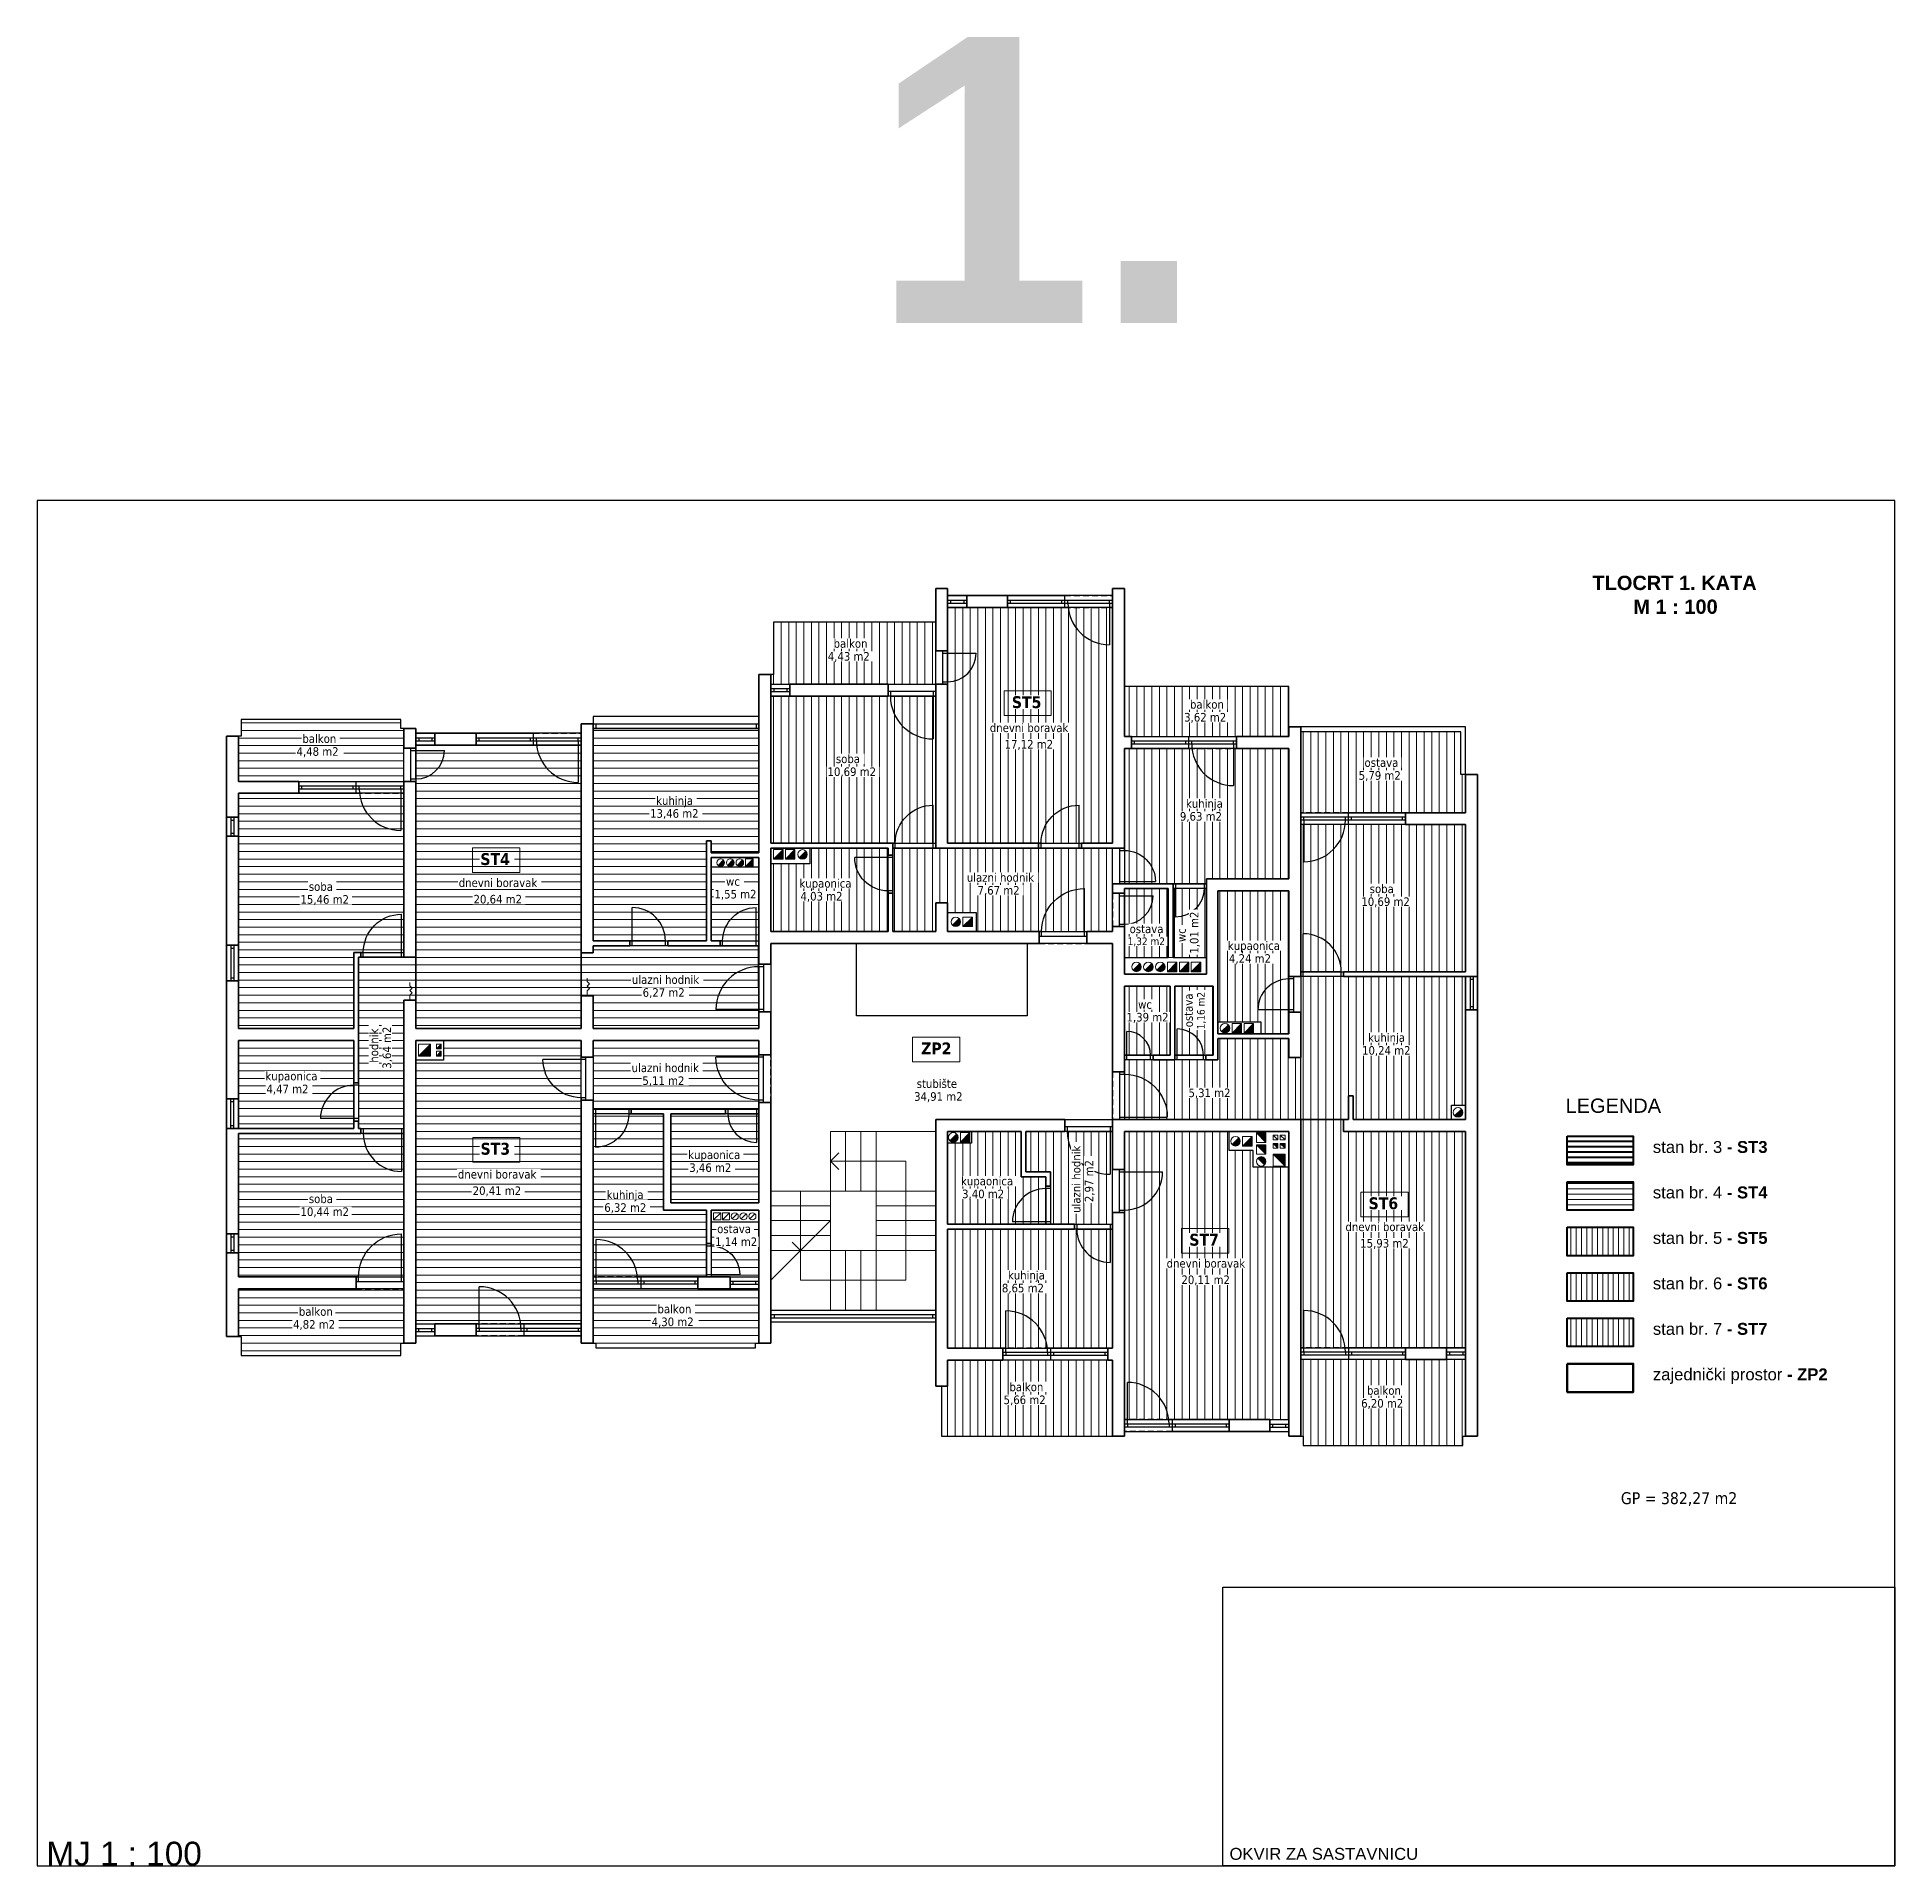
# Model space of a CAD drawing. Header units: centimetres. Extents: x 642232439 to 646206409, y 502891828 to 503284195.
# Drawn here: x 646184511 to 646188409, y 503268121 to 503271960 of the extents above; entities that cross this region are included whole.
import ezdxf

# ---------------------------------------------------------------- set-up
doc = ezdxf.new("R2010")
doc.units = ezdxf.units.CM
doc.linetypes.add('HIDDENX2', pattern=[19.05, 12.7, -6.35])
for name, color, linetype, lineweight in [('.ETAZA_1_ST1', 100, 'Continuous', 13), ('.ETAZA_2_ST2', 170, 'Continuous', 13), ('.ETAZA_3_PP1', 10, 'Continuous', 13), ('.ETAZA_4_ST3', 130, 'Continuous', 13), ('.ETAZA_5_ST3', 130, 'Continuous', 13), ('.ETAZA_6-ST5', 200, 'Continuous', 13), ('.ETAZA_6_ST4', 200, 'Continuous', 13), ('.ETAZA_7_ST5', 100, 'Continuous', 13), ('.ETAZA_8_ST6', 10, 'Continuous', 13), ('.ETAZA_9_ST7', 170, 'Continuous', 13), ('_POVRŠINA', 255, 'Continuous', 5), ('SASTAVNICA', 7, 'Continuous', 0), ('TP_01 - 0.35', 1, 'Continuous', 35), ('TP_02 - 0.10', 2, 'Continuous', 9), ('TP_03 - 0.15', 3, 'Continuous', 15), ('TP_07 - 0.20', 7, 'Continuous', 20)]:
    doc.layers.add(name, color=color, linetype=linetype, lineweight=lineweight)
doc.layers.add('_POLILINE_ET', color=4, linetype='Continuous', plot=False)
doc.layers.add('SAST_Linija sastavnice', color=3, linetype='Continuous', plot=False)
for name, color, linetype in [('TP_Hatch', 252, 'Continuous'), ('TP_Hidden', 8, 'HIDDENX2'), ('TP_Kotiranje', 3, 'Continuous'), ('TP_Otvori', 8, 'Continuous'), ('TP_Otvori.block', 8, 'Continuous')]:
    doc.layers.add(name, color=color, linetype=linetype)
doc.styles.add('Kota', font='arialbd.ttf')
doc.styles.get("Standard").update_dxf_attribs({"font": 'arial.ttf'})
doc.styles.add('tahoma10', font='tahoma.ttf', dxfattribs={"height": 2})
pattern_1 = [(180, (643183442.702, 503085608.108), (-3e-15, -15.875), [])]
pattern_2 = [(90, (643183442.702, 503085608.108), (-15.875, 3e-15), [])]
pattern_3 = [(90, (643183442.702, 503085608.108), (-11.1125, 2e-15), [])]
pattern_4 = [(180, (643183442.702, 503085608.108), (-2e-15, -11.1125), [])]

msp = doc.modelspace()

# ---------------------------------------------------------------- texts
at = {"char_height": 30, "attachment_point": 1, "style": 'tahoma10'}
for s, insert in [('{\\fArial|b0|i0|c238|p34;LEGENDA\\fArial|b0|i0|c0|p34; \\fArial|b1|i0|c0|p34;     }', (646187718.04, 503269731.72)), ('{\\fArial|b0|i0|c238|p34;\\H0.83333x;stan br. 3 \\fArial|b1|i0|c238|p34;- ST3\\fArial|b1|i0|c0|p34;\\H1.2x;    }', (646187901.15, 503269642.58)), ('{\\fArial|b0|i0|c238|p34;\\H0.83333x;stan br. 4 \\fArial|b1|i0|c238|p34;- ST4\\fArial|b1|i0|c0|p34;\\H1.2x;    }', (646187901.15, 503269547.12)), ('{\\fArial|b0|i0|c238|p34;\\H0.83333x;stan br. 5 \\fArial|b1|i0|c238|p34;- ST5\\fArial|b1|i0|c0|p34;\\H1.2x;    }', (646187901.15, 503269451.66)), ('{\\fArial|b0|i0|c238|p34;\\H0.83333x;stan br. 6 \\fArial|b1|i0|c238|p34;- ST6\\fArial|b1|i0|c0|p34;\\H1.2x;    }', (646187901.15, 503269356.2)), ('{\\fArial|b0|i0|c238|p34;\\H0.83333x;stan br. 7 \\fArial|b1|i0|c238|p34;- ST7\\fArial|b1|i0|c0|p34;\\H1.2x;    }', (646187901.15, 503269260.74)), ('{\\fArial|b0|i0|c238|p34;\\H0.83333x;zajednički prostor \\fArial|b1|i0|c238|p34;- ZP2\\fArial|b1|i0|c0|p34;\\H1.2x;    }', (646187901.15, 503269165.28))]:
    msp.add_mtext_dynamic_manual_height_columns(s, width=728.1474, gutter_width=10, heights=[0], dxfattribs=dict(at, insert=insert))
at = {"layer": 'SAST_Linija sastavnice', "attachment_point": 7, "rotation": 360}
for s, insert, char_height in [(' MJ 1 : 100', (646184510.92, 503268121.07), 50), ('OKVIR ZA SASTAVNICU', (646187012.84, 503268133.41), 25)]:
    msp.add_mtext(s, dxfattribs=dict(at, insert=insert, char_height=char_height))
at = {"layer": 'SASTAVNICA', "insert": (646187767.96, 503270829.13), "char_height": 30, "attachment_point": 1, "style": 'Kota'}
msp.add_mtext_dynamic_manual_height_columns('\\pi6.49754;TLOCRT 1. KATA\\P\\pi92.2513;M 1 : 100', width=356.5012, gutter_width=125, heights=[0], dxfattribs=at)
at = {"layer": 'TP_Kotiranje', "insert": (646186261.2, 503271959.69), "char_height": 600, "attachment_point": 1, "style": 'Kota'}
msp.add_mtext_dynamic_manual_height_columns('1.', width=868.7781, gutter_width=125, heights=[0], dxfattribs=at)

# ---------------------------------------------------------------- blocks, each defined once
blk = doc.blocks.new('*U526')
at = {"layer": 'TP_Otvori'}
for p, q in [((5, 0), (5, 60)), ((5, 0), (0, 0)), ((65, 0), (5, 0)), ((5, -10), (5, 0)), ((65, -10), (65, 0)), ((65, 0), (70, 0)), ((70, -10), (0, -10))]:
    blk.add_line(p, q, dxfattribs=at)
blk.add_arc((5, 0), 60, 0, 90, dxfattribs=at)
blk = doc.blocks.new('*U97')
at = {"layer": 'TP_Otvori'}
for p, q in [((5, 0), (5, 65)), ((5, 0), (0, 0)), ((70, 0), (5, 0)), ((5, -10), (5, 0)), ((70, -10), (70, 0)), ((70, 0), (75, 0)), ((75, -10), (0, -10))]:
    blk.add_line(p, q, dxfattribs=at)
blk.add_arc((5, 0), 65, 0, 90, dxfattribs=at)
blk = doc.blocks.new('*U527')
at = {"layer": 'TP_01 - 0.35'}
for p, q in [((0, 0), (0, -30)), ((48, 0), (48, -30))]:
    blk.add_line(p, q, dxfattribs=at)
at = {"layer": 'TP_Otvori'}
for p, q in [((0, 0), (48, 0)), ((0, -11.3), (48, -11.3)), ((0, -18.8), (48, -18.8)), ((0, -30), (48, -30)), ((7.5, -11.3), (7.5, -18.8)), ((40.5, -11.3), (40.5, -18.8))]:
    blk.add_line(p, q, dxfattribs=at)
blk = doc.blocks.new('*U90')
at = {"layer": 'TP_01 - 0.35'}
for p, q in [((0, 0), (0, -30)), ((84, 0), (84, -30))]:
    blk.add_line(p, q, dxfattribs=at)
at = {"layer": 'TP_Otvori'}
for p, q in [((0, 0), (84, 0)), ((0, -11.3), (84, -11.3)), ((0, -18.8), (84, -18.8)), ((0, -30), (84, -30)), ((7.5, -11.3), (7.5, -18.8)), ((76.5, -11.3), (76.5, -18.8))]:
    blk.add_line(p, q, dxfattribs=at)
blk = doc.blocks.new('*U523')
at = {"layer": 'TP_Otvori'}
for p, q in [((5, 0), (5, 80)), ((5, 0), (0, 0)), ((85, 0), (5, 0)), ((5, -10), (5, 0)), ((85, -10), (85, 0)), ((85, 0), (90, 0)), ((90, -10), (0, -10))]:
    blk.add_line(p, q, dxfattribs=at)
blk.add_arc((5, 0), 80, 0, 90, dxfattribs=at)
blk = doc.blocks.new('*U525')
at = {"layer": 'TP_Otvori'}
for p, q in [((5, 0), (5, 90)), ((5, 0), (0, 0)), ((95, 0), (5, 0)), ((5, -10), (5, 0)), ((95, -10), (95, 0)), ((95, 0), (100, 0)), ((100, -10), (0, -10))]:
    blk.add_line(p, q, dxfattribs=at)
blk.add_arc((5, 0), 90, 0, 90, dxfattribs=at)
blk = doc.blocks.new('*U86')
at = {"layer": 'TP_Otvori'}
for p, q in [((5, 0), (5, 50)), ((5, 0), (0, 0)), ((55, 0), (5, 0)), ((5, -10), (5, 0)), ((55, -10), (55, 0)), ((55, 0), (60, 0)), ((60, -10), (0, -10))]:
    blk.add_line(p, q, dxfattribs=at)
blk.add_arc((5, 0), 50, 0, 90, dxfattribs=at)
blk = doc.blocks.new('*U98')
at = {"layer": 'TP_Otvori'}
for p, q in [((5, 0), (5, 55)), ((5, 0), (0, 0)), ((60, 0), (5, 0)), ((5, -10), (5, 0)), ((60, -10), (60, 0)), ((60, 0), (65, 0)), ((65, -10), (0, -10))]:
    blk.add_line(p, q, dxfattribs=at)
blk.add_arc((5, 0), 55, 0, 90, dxfattribs=at)
blk = doc.blocks.new('*U524')
at = {"layer": 'TP_Otvori'}
for p, q in [((5, 0), (5, 70)), ((5, 0), (0, 0)), ((75, 0), (5, 0)), ((5, -10), (5, 0)), ((75, -10), (75, 0)), ((75, 0), (80, 0)), ((80, -10), (0, -10))]:
    blk.add_line(p, q, dxfattribs=at)
blk.add_arc((5, 0), 70, 0, 90, dxfattribs=at)
blk = doc.blocks.new('*U93')
at = {"layer": 'TP_01 - 0.35'}
for p, q in [((0, 0), (0, -30)), ((72, 0), (72, -30))]:
    blk.add_line(p, q, dxfattribs=at)
at = {"layer": 'TP_Otvori'}
for p, q in [((0, 0), (72, 0)), ((0, -11.3), (72, -11.3)), ((0, -18.8), (72, -18.8)), ((0, -30), (72, -30)), ((7.5, -11.3), (7.5, -18.8)), ((64.5, -11.3), (64.5, -18.8))]:
    blk.add_line(p, q, dxfattribs=at)
blk = doc.blocks.new('*U89')
at = {"layer": 'TP_01 - 0.35'}
for p, q in [((0, 0), (0, -30)), ((48, 0), (48, -30))]:
    blk.add_line(p, q, dxfattribs=at)
at = {"layer": 'TP_Otvori'}
for p, q in [((0, 0), (48, 0)), ((0, -11.3), (48, -11.3)), ((0, -18.8), (48, -18.8)), ((0, -30), (48, -30)), ((7.5, -11.3), (7.5, -18.8)), ((40.5, -11.3), (40.5, -18.8))]:
    blk.add_line(p, q, dxfattribs=at)
blk = doc.blocks.new('*U99')
at = {"layer": 'TP_01 - 0.35'}
for p, q in [((0, 0), (0, -30)), ((48, 0), (48, -30))]:
    blk.add_line(p, q, dxfattribs=at)
at = {"layer": 'TP_Otvori'}
for p, q in [((0, 0), (48, 0)), ((0, -11.3), (48, -11.3)), ((0, -18.8), (48, -18.8)), ((0, -30), (48, -30)), ((7.5, -11.3), (7.5, -18.8)), ((40.5, -11.3), (40.5, -18.8))]:
    blk.add_line(p, q, dxfattribs=at)
blk = doc.blocks.new('*U102')
at = {"layer": 'TP_01 - 0.35'}
for p, q in [((0, 0), (0, -30)), ((48, 0), (48, -30))]:
    blk.add_line(p, q, dxfattribs=at)
at = {"layer": 'TP_Otvori'}
for p, q in [((0, 0), (48, 0)), ((0, -11.3), (48, -11.3)), ((0, -18.8), (48, -18.8)), ((0, -30), (48, -30)), ((7.5, -11.3), (7.5, -18.8)), ((40.5, -11.3), (40.5, -18.8))]:
    blk.add_line(p, q, dxfattribs=at)
blk = doc.blocks.new('*U105')
at = {"layer": 'TP_01 - 0.35'}
for p, q in [((0, 0), (0, -30)), ((75, 0), (75, -30))]:
    blk.add_line(p, q, dxfattribs=at)
at = {"layer": 'TP_Otvori'}
for p, q in [((0, 0), (75, 0)), ((0, -11.3), (75, -11.3)), ((0, -18.8), (75, -18.8)), ((0, -30), (75, -30)), ((7.5, -11.3), (7.5, -18.8)), ((67.5, -11.3), (67.5, -18.8))]:
    blk.add_line(p, q, dxfattribs=at)
blk = doc.blocks.new('*U104')
at = {"layer": 'TP_Otvori'}
for p, q in [((5, 0), (5, 70)), ((5, 0), (0, 0)), ((75, 0), (5, 0)), ((5, -10), (5, 0)), ((75, -10), (75, 0)), ((75, 0), (80, 0)), ((80, -10), (0, -10))]:
    blk.add_line(p, q, dxfattribs=at)
blk.add_arc((5, 0), 70, 0, 90, dxfattribs=at)
blk = doc.blocks.new('*U101')
at = {"layer": 'TP_01 - 0.35'}
for p, q in [((0, 0), (0, -30)), ((90, 0), (90, -30))]:
    blk.add_line(p, q, dxfattribs=at)
at = {"layer": 'TP_Otvori'}
for p, q in [((0, 0), (90, 0)), ((0, -11.3), (90, -11.3)), ((0, -18.8), (90, -18.8)), ((0, -30), (90, -30)), ((7.5, -11.3), (7.5, -18.8)), ((82.5, -11.3), (82.5, -18.8))]:
    blk.add_line(p, q, dxfattribs=at)

# ---------------------------------------------------------------- hatches: boundary and pattern name
at = {"layer": '.ETAZA_4_ST3', "lineweight": 40}
h = msp.add_hatch(dxfattribs=at)
h.set_pattern_fill('ANSI31', color=256, scale=3.5, angle=135)
h.set_pattern_definition(pattern_4)
h.paths.add_polyline_path([(646187860.1, 503269652.46), (646187721.35, 503269652.46), (646187721.35, 503269592.81), (646187860.1, 503269592.81)])
at = {"layer": '.ETAZA_5_ST3'}
h = msp.add_hatch(dxfattribs=at)
h.set_pattern_fill('ANSI31', color=256, scale=5, angle=135)
h.set_pattern_definition(pattern_1)
h.paths.add_polyline_path([(646185677.33, 503269699.52), (646185677.33, 503269357.52), (646185915.33, 503269357.52), (646185915.33, 503269497.52), (646185825.33, 503269497.52), (646185825.33, 503269699.52)], flags=17)
h.paths.add_polyline_path([(646185840.33, 503269699.52), (646185840.33, 503269512.52), (646186025.33, 503269512.52), (646186025.33, 503269699.52)], flags=17)
h.paths.add_polyline_path([(646185677.33, 503269332.52), (646185677.33, 503269218.52), (646185683.33, 503269218.52), (646185683.33, 503269208.52), (646186018.33, 503269208.52), (646186018.33, 503269218.52), (646186025.33, 503269218.52), (646186025.33, 503269332.52)])
edge = h.paths.add_edge_path()
edge.add_line((646185677.33, 503269853.52), (646185677.33, 503269709.52))
edge.add_line((646185677.33, 503269709.52), (646186025.33, 503269709.52))
edge.add_line((646186025.33, 503269709.52), (646186025.33, 503269853.52))
edge.add_line((646186025.33, 503269853.52), (646185677.33, 503269853.52))
edge.add_line((646185363.33, 503269853.52), (646185363.33, 503269812.52))
edge.add_line((646185363.33, 503269812.52), (646185305.33, 503269812.52))
edge.add_line((646185305.33, 503269812.52), (646185305.33, 503269258.52))
edge.add_line((646185305.33, 503269258.52), (646185652.33, 503269258.52))
edge.add_line((646185652.33, 503269258.52), (646185652.33, 503269853.52))
edge.add_line((646185652.33, 503269853.52), (646185363.33, 503269853.52))
edge.add_line((646185925.33, 503269472.52), (646185925.33, 503269357.52))
edge.add_line((646185925.33, 503269357.52), (646186025.33, 503269358.02))
edge.add_line((646186025.33, 503269358.02), (646186025.33, 503269472.52))
edge.add_line((646186025.33, 503269472.52), (646185925.83, 503269472.52))
at = {"layer": '.ETAZA_6-ST5'}
h = msp.add_hatch(dxfattribs=at)
h.set_pattern_fill('ANSI31', color=5, scale=3.5, angle=45)
h.set_pattern_definition(pattern_3)
h.paths.add_polyline_path([(646187860.1, 503269270.62), (646187721.35, 503269270.62), (646187721.35, 503269210.97), (646187860.1, 503269210.97)])
at = {"layer": '.ETAZA_6_ST4'}
h = msp.add_hatch(dxfattribs=at)
h.set_pattern_fill('ANSI31', color=256, scale=5, angle=135)
h.set_pattern_definition(pattern_1)
h.paths.add_polyline_path([(646185677.33, 503270052.52), (646185677.33, 503270037.52), (646185652.33, 503270037.52), (646185652.33, 503269947.52), (646185677.33, 503269947.52), (646185677.33, 503269878.52), (646186025.33, 503269878.52), (646186024.33, 503270052.52)], flags=17)
h.paths.add_polyline_path([(646185677.33, 503270508.52), (646185677.33, 503270062.52), (646185915.33, 503270062.52), (646185915.33, 503270272.52), (646185925.33, 503270272.52), (646185925.33, 503270247.52), (646186025.33, 503270247.52), (646186025.33, 503270508.52)])
h.paths.add_polyline_path([(646184939.33, 503270527.52), (646184939.33, 503270492.52), (646184933.33, 503270492.52), (646184933.33, 503270397.52), (646185280.33, 503270397.52), (646185280.33, 503270508.52), (646185274.33, 503270508.52), (646185274.33, 503270527.52)])
h.paths.add_polyline_path([(646184933.33, 503270372.52), (646184933.33, 503269878.52), (646185175.33, 503269878.52), (646185175.33, 503270038.52), (646185280.33, 503270038.52), (646185280.33, 503270372.52)])
h.paths.add_polyline_path([(646185305.33, 503270028.52), (646185185.33, 503270028.52), (646185185.33, 503269668.52), (646185280.33, 503269668.52), (646185280.33, 503269938.52), (646185305.33, 503269938.52)])
h.paths.add_polyline_path([(646184933.33, 503269853.52), (646184933.33, 503269668.52), (646185175.33, 503269668.52), (646185175.33, 503269853.52)])
h.paths.add_polyline_path([(646184933.33, 503269658.52), (646184933.33, 503269357.52), (646185280.33, 503269357.52), (646185280.33, 503269658.52)])
h.paths.add_polyline_path([(646184933.33, 503269332.52), (646184933.33, 503269232.52), (646184939.33, 503269232.52), (646184939.33, 503269192.52), (646185274.33, 503269192.52), (646185274.33, 503269218.52), (646185280.33, 503269218.52), (646185280.33, 503269332.52)])
edge = h.paths.add_edge_path()
edge.add_line((646185925.33, 503270217.52), (646185925.33, 503270062.52))
edge.add_line((646185925.33, 503270062.52), (646186025.33, 503270062.52))
edge.add_line((646186025.33, 503270062.52), (646186025.33, 503270217.52))
edge.add_line((646186025.33, 503270217.52), (646185925.33, 503270217.52))
edge.add_line((646185305.33, 503270473.52), (646185305.33, 503269878.52))
edge.add_line((646185305.33, 503269878.52), (646185652.33, 503269878.52))
edge.add_line((646185652.33, 503269878.52), (646185652.33, 503270473.52))
edge.add_line((646185652.33, 503270473.52), (646185305.33, 503270473.52))
h = msp.add_hatch(dxfattribs=at)
h.set_pattern_fill('ANSI31', color=256, scale=3.5, angle=135)
h.set_pattern_definition(pattern_4)
h.paths.add_polyline_path([(646187860.1, 503269557), (646187721.35, 503269557), (646187721.35, 503269497.35), (646187860.1, 503269497.35)])
at = {"layer": '.ETAZA_7_ST5'}
h = msp.add_hatch(dxfattribs=at)
h.set_pattern_fill('ANSI31', color=256, scale=5, angle=45)
h.set_pattern_definition(pattern_2)
h.paths.add_polyline_path([(646186056.33, 503270731.52), (646186056.33, 503270621.52), (646186050.33, 503270621.52), (646186050.33, 503270601.52), (646186396.33, 503270601.52), (646186396.33, 503270731.52)])
h.paths.add_polyline_path([(646186050.33, 503270576.52), (646186050.33, 503270267.52), (646186396.33, 503270267.52), (646186396.33, 503270576.52)], flags=17)
h.paths.add_polyline_path([(646186421.33, 503270762.52), (646186421.33, 503270267.52), (646186767.33, 503270267.52), (646186767.33, 503270762.52)])
h.paths.add_polyline_path([(646186792.33, 503270466.72), (646186792.33, 503270182.52), (646186964.33, 503270182.52), (646186964.33, 503270192.72), (646187137.33, 503270192.72), (646187137.33, 503270466.72)])
h.paths.add_polyline_path([(646186792.33, 503270172.52), (646186792.33, 503270027.72), (646186884.33, 503270027.72), (646186884.33, 503270172.52)])
edge = h.paths.add_edge_path()
edge.add_line((646186132.33, 503270257.52), (646186132.33, 503270224.52))
edge.add_line((646186132.33, 503270224.52), (646186050.33, 503270224.52))
edge.add_line((646186050.33, 503270224.52), (646186050.33, 503270082.52))
edge.add_line((646186050.33, 503270082.52), (646186296.33, 503270082.52))
edge.add_line((646186296.33, 503270082.52), (646186296.33, 503270257.52))
edge.add_line((646186296.33, 503270257.52), (646186132.33, 503270257.52))
edge.add_line((646186306.33, 503270257.52), (646186306.33, 503270082.52))
edge.add_line((646186306.33, 503270082.52), (646186396.33, 503270082.52))
edge.add_line((646186396.33, 503270082.52), (646186396.33, 503270142.52))
edge.add_line((646186396.33, 503270142.52), (646186421.33, 503270142.52))
edge.add_line((646186421.33, 503270142.52), (646186421.33, 503270122.52))
edge.add_line((646186421.33, 503270122.52), (646186481.33, 503270122.52))
edge.add_line((646186481.33, 503270122.52), (646186481.33, 503270082.52))
edge.add_line((646186481.33, 503270082.52), (646186767.33, 503270082.52))
edge.add_line((646186767.33, 503270082.52), (646186767.33, 503270257.52))
edge.add_line((646186767.33, 503270257.52), (646186306.33, 503270257.52))
edge.add_line((646186792.33, 503270596.72), (646186792.33, 503270491.72))
edge.add_line((646186792.33, 503270491.72), (646187137.33, 503270491.72))
edge.add_line((646187137.33, 503270491.72), (646187137.33, 503270596.72))
edge.add_line((646187137.33, 503270596.72), (646186792.33, 503270596.72))
edge.add_line((646186894.33, 503270172.52), (646186894.33, 503270027.72))
edge.add_line((646186894.33, 503270027.72), (646186964.33, 503270027.72))
edge.add_line((646186964.33, 503270027.72), (646186964.33, 503270172.52))
edge.add_line((646186964.33, 503270172.52), (646186894.33, 503270172.52))
h = msp.add_hatch(dxfattribs=at)
h.set_pattern_fill('ANSI31', color=256, scale=3.5, angle=45)
h.set_pattern_definition(pattern_3)
h.paths.add_polyline_path([(646187860.1, 503269461.54), (646187721.35, 503269461.54), (646187721.35, 503269401.89), (646187860.1, 503269401.89)])
at = {"layer": '.ETAZA_8_ST6'}
h = msp.add_hatch(dxfattribs=at)
h.set_pattern_fill('ANSI31', color=256, scale=5, angle=45)
h.set_pattern_definition(pattern_2)
h.paths.add_polyline_path([(646187162.33, 503270501.72), (646187162.33, 503270331.72), (646187508.33, 503270331.72), (646187508.33, 503270411.72), (646187498.33, 503270411.72), (646187498.33, 503270501.72)])
h.paths.add_polyline_path([(646187162.33, 503270306.72), (646187162.33, 503269997.72), (646187508.33, 503269997.72), (646187508.33, 503270306.72)])
h.paths.add_polyline_path([(646187162.33, 503269687.72), (646187162.33, 503269208.72), (646187508.33, 503269208.72), (646187508.33, 503269662.72), (646187252.33, 503269662.72), (646187252.33, 503269687.72)])
h.paths.add_polyline_path([(646187162.33, 503269183.72), (646187162.33, 503269022.72), (646187167.33, 503269022.72), (646187167.33, 503269003.72), (646187502.33, 503269003.72), (646187502.33, 503269022.72), (646187508.33, 503269022.72), (646187508.33, 503269183.72)])
h.paths.add_polyline_path([(646186988.33, 503270167.72), (646186988.33, 503269892.72), (646187078.33, 503269892.72), (646187078.33, 503269867.72), (646187137.33, 503269867.72), (646187137.33, 503270167.72)])
h.paths.add_polyline_path([(646186792.33, 503269967.72), (646186792.33, 503269822.72), (646186888.33, 503269822.72), (646186888.33, 503269967.72)])
h.paths.add_polyline_path([(646186898.33, 503269967.72), (646186898.33, 503269822.72), (646186978.33, 503269822.72), (646186978.33, 503269967.72)])
h.paths.add_polyline_path([(646187162.33, 503269687.72), (646187262.33, 503269687.72), (646187262.33, 503269737.72), (646187272.33, 503269737.72), (646187272.33, 503269687.72), (646187478.33, 503269687.72), (646187478.33, 503269717.72), (646187508.33, 503269717.72), (646187508.33, 503269987.72), (646187162.33, 503269987.72), (646187162.33, 503269817.72)])
h = msp.add_hatch(dxfattribs=at)
h.set_pattern_fill('ANSI31', color=256, scale=5, angle=45)
h.set_pattern_definition(pattern_2)
h.paths.add_polyline_path([(646186792.33, 503269812.72), (646186792.33, 503269687.72), (646187162.33, 503269687.72), (646187162.33, 503269817.72), (646187137.33, 503269817.72), (646187137.33, 503269857.72), (646186988.33, 503269857.72), (646186988.33, 503269812.72)])
h = msp.add_hatch(dxfattribs=at)
h.set_pattern_fill('ANSI31', color=256, scale=3.5, angle=45)
h.set_pattern_definition(pattern_3)
h.paths.add_polyline_path([(646187860.1, 503269366.08), (646187721.35, 503269366.08), (646187721.35, 503269306.43), (646187860.1, 503269306.43)])
at = {"layer": '.ETAZA_9_ST7'}
h = msp.add_hatch(dxfattribs=at)
h.set_pattern_fill('ANSI31', color=256, scale=5, angle=45)
h.set_pattern_definition(pattern_2)
h.paths.add_polyline_path([(646186792.33, 503269662.72), (646186792.33, 503269057.72), (646187137.33, 503269057.72), (646187137.33, 503269587.72), (646187062.33, 503269587.72), (646187062.33, 503269622.72), (646187012.33, 503269622.72), (646187012.33, 503269662.72)])
h.paths.add_polyline_path([(646186471.33, 503269662.72), (646186471.33, 503269637.72), (646186421.33, 503269637.72), (646186421.33, 503269467.72), (646186627.33, 503269467.72), (646186627.33, 503269567.72), (646186575.33, 503269567.72), (646186575.33, 503269662.72)])
h.paths.add_polyline_path([(646186585.33, 503269662.72), (646186585.33, 503269577.72), (646186637.33, 503269577.72), (646186637.33, 503269467.72), (646186767.33, 503269467.72), (646186767.33, 503269662.72)])
h.paths.add_polyline_path([(646186421.33, 503269182.72), (646186421.33, 503269127.72), (646186408.83, 503269127.72), (646186408.83, 503269022.72), (646186767.33, 503269022.72), (646186767.33, 503269182.72)])
h.paths.add_polyline_path([(646186421.33, 503269457.72), (646186421.33, 503269207.72), (646186767.33, 503269207.72), (646186767.33, 503269457.72)])
at = {"layer": 'TP_07 - 0.20'}
h = msp.add_hatch(color=256, dxfattribs=at)
h.dxf.hatch_style = 1
h.paths.add_polyline_path([(646185311.24, 503269821.02), (646185336.24, 503269821.02), (646185336.24, 503269846.02)])
h = msp.add_hatch(color=256, dxfattribs=at)
h.dxf.hatch_style = 1
h.paths.add_polyline_path([(646185358.74, 503269846.02), (646185348.74, 503269836.02), (646185358.74, 503269836.02)])
h.paths.add_polyline_path([(646185348.74, 503269821.02), (646185358.74, 503269821.02), (646185358.74, 503269831.02)])
h = msp.add_hatch(color=256, dxfattribs=at)
h.dxf.hatch_style = 1
h.paths.add_polyline_path([(646187104.33, 503269637.22), (646187114.33, 503269627.22), (646187114.33, 503269637.22)])
h.paths.add_polyline_path([(646187129.33, 503269627.22), (646187129.33, 503269637.22), (646187119.33, 503269637.22)])
h = msp.add_hatch(color=256, dxfattribs=at)
h.dxf.hatch_style = 1
h.paths.add_polyline_path([(646187129.33, 503269589.72), (646187129.33, 503269614.72), (646187104.33, 503269614.72)])
at = {"layer": 'TP_Hatch'}
h = msp.add_hatch(color=256, dxfattribs=at)
h.dxf.hatch_style = 1
h.paths.add_polyline_path([(646186013.35, 503270218.8), (646186013.35, 503270234.8), (646185997.35, 503270218.8)])
h = msp.add_hatch(color=256, dxfattribs=at)
h.dxf.hatch_style = 1
h.paths.add_polyline_path([(646186076.08, 503270234.16), (646186076.08, 503270254.16), (646186056.08, 503270234.16)])
h = msp.add_hatch(color=256, dxfattribs=at)
h.dxf.hatch_style = 1
h.paths.add_polyline_path([(646186101.08, 503270234.16), (646186101.08, 503270254.16), (646186081.08, 503270234.16)])
h = msp.add_hatch(color=256, dxfattribs=at)
h.dxf.hatch_style = 1
edge = h.paths.add_edge_path()
edge.add_arc((646186116.82, 503270244.16), 10, 225, 270)
edge.add_arc((646186116.82, 503270244.16), 10, 270, 360)
edge.add_arc((646186116.82, 503270244.16), 10, 0, 45)
edge.add_line((646186123.89, 503270251.23), (646186109.74, 503270237.09))
h = msp.add_hatch(color=256, dxfattribs=at)
h.dxf.hatch_style = 1
edge = h.paths.add_edge_path()
edge.add_arc((646185945.35, 503270226.8), 8, 225, 270)
edge.add_arc((646185945.35, 503270226.8), 8, 270, 360)
edge.add_arc((646185945.35, 503270226.8), 8, 0, 45)
edge.add_line((646185951, 503270232.45), (646185939.69, 503270221.14))
h = msp.add_hatch(color=256, dxfattribs=at)
h.dxf.hatch_style = 1
edge = h.paths.add_edge_path()
edge.add_arc((646185965.35, 503270226.8), 8, 225, 270)
edge.add_arc((646185965.35, 503270226.8), 8, 270, 360)
edge.add_arc((646185965.35, 503270226.8), 8, 0, 45)
edge.add_line((646185971, 503270232.45), (646185959.69, 503270221.14))
h = msp.add_hatch(color=256, dxfattribs=at)
h.dxf.hatch_style = 1
edge = h.paths.add_edge_path()
edge.add_arc((646185985.35, 503270226.8), 8, 225, 270)
edge.add_arc((646185985.35, 503270226.8), 8, 270, 360)
edge.add_arc((646185985.35, 503270226.8), 8, 0, 45)
edge.add_line((646185991, 503270232.45), (646185979.69, 503270221.14))
h = msp.add_hatch(color=256, dxfattribs=at)
h.dxf.hatch_style = 1
edge = h.paths.add_edge_path()
edge.add_arc((646186438.51, 503270102.52), 10, 225, 270)
edge.add_arc((646186438.51, 503270102.52), 10, 270, 360)
edge.add_arc((646186438.51, 503270102.52), 10, 0, 45)
edge.add_line((646186445.58, 503270109.59), (646186431.44, 503270095.45))
h = msp.add_hatch(color=256, dxfattribs=at)
h.dxf.hatch_style = 1
h.paths.add_polyline_path([(646186473.51, 503270092.52), (646186473.51, 503270112.52), (646186453.51, 503270092.52)])
h = msp.add_hatch(color=256, dxfattribs=at)
h.dxf.hatch_style = 1
edge = h.paths.add_edge_path()
edge.add_arc((646186817.61, 503270008.03), 10, 225, 270)
edge.add_arc((646186817.61, 503270008.03), 10, 270, 360)
edge.add_arc((646186817.61, 503270008.03), 10, 0, 45)
edge.add_line((646186824.68, 503270015.1), (646186810.54, 503270000.96))
h = msp.add_hatch(color=256, dxfattribs=at)
h.dxf.hatch_style = 1
edge = h.paths.add_edge_path()
edge.add_arc((646186842.61, 503270008.03), 10, 225, 270)
edge.add_arc((646186842.61, 503270008.03), 10, 270, 360)
edge.add_arc((646186842.61, 503270008.03), 10, 0, 45)
edge.add_line((646186849.68, 503270015.1), (646186835.54, 503270000.96))
h = msp.add_hatch(color=256, dxfattribs=at)
h.dxf.hatch_style = 1
edge = h.paths.add_edge_path()
edge.add_arc((646186867.61, 503270008.03), 10, 225, 270)
edge.add_arc((646186867.61, 503270008.03), 10, 270, 360)
edge.add_arc((646186867.61, 503270008.03), 10, 0, 45)
edge.add_line((646186874.68, 503270015.1), (646186860.54, 503270000.96))
h = msp.add_hatch(color=256, dxfattribs=at)
h.dxf.hatch_style = 1
h.paths.add_polyline_path([(646186902.61, 503269998.03), (646186902.61, 503270018.03), (646186882.61, 503269998.03)])
h = msp.add_hatch(color=256, dxfattribs=at)
h.dxf.hatch_style = 1
h.paths.add_polyline_path([(646186927.61, 503269998.03), (646186927.61, 503270018.03), (646186907.61, 503269998.03)])
h = msp.add_hatch(color=256, dxfattribs=at)
h.dxf.hatch_style = 1
h.paths.add_polyline_path([(646186952.61, 503269998.03), (646186952.61, 503270018.03), (646186932.61, 503269998.03)])
h = msp.add_hatch(color=256, dxfattribs=at)
h.dxf.hatch_style = 1
edge = h.paths.add_edge_path()
edge.add_arc((646187003.32, 503269879.22), 10, 225, 270)
edge.add_arc((646187003.32, 503269879.22), 10, 270, 360)
edge.add_arc((646187003.32, 503269879.22), 10, 0, 45)
edge.add_line((646187010.4, 503269886.29), (646186996.25, 503269872.15))
h = msp.add_hatch(color=256, dxfattribs=at)
h.dxf.hatch_style = 1
h.paths.add_polyline_path([(646187038.32, 503269869.22), (646187038.32, 503269889.22), (646187018.32, 503269869.22)])
h = msp.add_hatch(color=256, dxfattribs=at)
h.dxf.hatch_style = 1
h.paths.add_polyline_path([(646187063.32, 503269869.22), (646187063.32, 503269889.22), (646187043.32, 503269869.22)])
h = msp.add_hatch(color=256, dxfattribs=at)
h.dxf.hatch_style = 1
edge = h.paths.add_edge_path()
edge.add_arc((646187492.33, 503269702.7), 10, 225, 270)
edge.add_arc((646187492.33, 503269702.7), 10, 270, 360)
edge.add_arc((646187492.33, 503269702.7), 10, 0, 45)
edge.add_line((646187499.41, 503269709.77), (646187485.26, 503269695.63))
h = msp.add_hatch(color=256, dxfattribs=at)
h.dxf.hatch_style = 1
edge = h.paths.add_edge_path()
edge.add_arc((646186433.24, 503269650.22), 10, 225, 270)
edge.add_arc((646186433.24, 503269650.22), 10, 270, 360)
edge.add_arc((646186433.24, 503269650.22), 10, 0, 45)
edge.add_line((646186440.31, 503269657.29), (646186426.17, 503269643.15))
h = msp.add_hatch(color=256, dxfattribs=at)
h.dxf.hatch_style = 1
h.paths.add_polyline_path([(646186468.24, 503269640.22), (646186468.24, 503269660.22), (646186448.24, 503269640.22)])
h = msp.add_hatch(color=256, dxfattribs=at)
h.dxf.hatch_style = 1
h.paths.add_polyline_path([(646187060.38, 503269632.09), (646187060.38, 503269652.09), (646187040.38, 503269632.09)])
h = msp.add_hatch(color=256, dxfattribs=at)
h.dxf.hatch_style = 1
h.paths.add_polyline_path([(646187089.33, 503269659.72), (646187069.33, 503269659.72), (646187089.33, 503269639.72)])
h = msp.add_hatch(color=256, dxfattribs=at)
h.dxf.hatch_style = 1
edge = h.paths.add_edge_path()
edge.add_arc((646187025.38, 503269642.09), 10, 225, 270)
edge.add_arc((646187025.38, 503269642.09), 10, 270, 360)
edge.add_arc((646187025.38, 503269642.09), 10, 0, 45)
edge.add_line((646187032.45, 503269649.17), (646187018.31, 503269635.02))
h = msp.add_hatch(color=256, dxfattribs=at)
h.dxf.hatch_style = 1
h.paths.add_polyline_path([(646187089.33, 503269634.72), (646187069.33, 503269634.72), (646187089.33, 503269614.72)])
h = msp.add_hatch(color=256, dxfattribs=at)
h.dxf.hatch_style = 1
edge = h.paths.add_edge_path()
edge.add_arc((646187079.33, 503269599.72), 10, 315, 360)
edge.add_arc((646187079.33, 503269599.72), 10, 360, 450)
edge.add_arc((646187079.33, 503269599.72), 10, 90, 135)
edge.add_line((646187072.26, 503269606.79), (646187086.41, 503269592.65))

# ---------------------------------------------------------------- linework, layer by layer
at = {"layer": '.ETAZA_1_ST1', "lineweight": 40}
msp.add_lwpolyline([(646187721.35, 503269461.54), (646187860.1, 503269461.54), (646187860.1, 503269401.89), (646187721.35, 503269401.89)], close=True, dxfattribs=at)
at = {"layer": '.ETAZA_2_ST2', "lineweight": 40}
msp.add_lwpolyline([(646187721.35, 503269270.62), (646187860.1, 503269270.62), (646187860.1, 503269210.97), (646187721.35, 503269210.97)], close=True, dxfattribs=at)
at = {"layer": '.ETAZA_3_PP1', "lineweight": 40}
msp.add_lwpolyline([(646187721.35, 503269366.08), (646187860.1, 503269366.08), (646187860.1, 503269306.43), (646187721.35, 503269306.43)], close=True, dxfattribs=at)
at = {"layer": '.ETAZA_4_ST3', "lineweight": 40}
msp.add_lwpolyline([(646187721.35, 503269652.46), (646187860.1, 503269652.46), (646187860.1, 503269592.81), (646187721.35, 503269592.81)], close=True, dxfattribs=at)
at = {"layer": '.ETAZA_6-ST5', "lineweight": 40}
msp.add_lwpolyline([(646187721.35, 503269557), (646187860.1, 503269557), (646187860.1, 503269497.35), (646187721.35, 503269497.35)], close=True, dxfattribs=at)
at = {"layer": '_POLILINE_ET'}
for points in [[(646186421.33, 503270762.52), (646186421.33, 503270267.52), (646186767.33, 503270267.52), (646186767.33, 503270762.52), (646186421.33, 503270762.52)], [(646186056.33, 503270731.52), (646186056.33, 503270621.52), (646186050.33, 503270621.52), (646186050.33, 503270601.52), (646186396.33, 503270601.52), (646186396.33, 503270731.52), (646186056.33, 503270731.52)], [(646186792.33, 503270596.72), (646186792.33, 503270491.72), (646187137.33, 503270491.72), (646187137.33, 503270596.72), (646186792.33, 503270596.72)], [(646186050.33, 503270576.52), (646186050.33, 503270267.52), (646186396.33, 503270267.52), (646186396.33, 503270576.52), (646186050.33, 503270576.52)], [(646184939.33, 503270527.52), (646184939.33, 503270492.52), (646184933.33, 503270492.52), (646184933.33, 503270397.52), (646185280.33, 503270397.52), (646185280.33, 503270508.52), (646185274.33, 503270508.52), (646185274.33, 503270527.52), (646184939.33, 503270527.52)], [(646185677.33, 503270508.52), (646185677.33, 503270062.52), (646185915.33, 503270062.52), (646185915.33, 503270272.52), (646185925.33, 503270272.52), (646185925.33, 503270247.52), (646186025.33, 503270247.52), (646186025.33, 503270508.52), (646185677.33, 503270508.52)], [(646185305.33, 503270473.52), (646185305.33, 503269878.52), (646185652.33, 503269878.52), (646185652.33, 503270473.52), (646185305.33, 503270473.52)], [(646187162.33, 503270501.72), (646187162.33, 503270331.72), (646187508.33, 503270331.72), (646187508.33, 503270411.72), (646187498.33, 503270411.72), (646187498.33, 503270501.72), (646187162.33, 503270501.72)], [(646186792.33, 503270466.72), (646186792.33, 503270182.52), (646186964.33, 503270182.52), (646186964.33, 503270192.72), (646187137.33, 503270192.72), (646187137.33, 503270466.72), (646186792.33, 503270466.72)], [(646184933.33, 503270372.52), (646184933.33, 503269878.52), (646185175.33, 503269878.52), (646185175.33, 503270038.52), (646185280.33, 503270038.52), (646185280.33, 503270372.52), (646184933.33, 503270372.52)], [(646187162.33, 503270306.72), (646187162.33, 503269997.72), (646187508.33, 503269997.72), (646187508.33, 503270306.72), (646187162.33, 503270306.72)], [(646186132.33, 503270257.52), (646186132.33, 503270224.52), (646186050.33, 503270224.52), (646186050.33, 503270082.52), (646186296.33, 503270082.52), (646186296.33, 503270257.52), (646186132.33, 503270257.52)], [(646186306.33, 503270257.52), (646186306.33, 503270082.52), (646186396.33, 503270082.52), (646186396.33, 503270142.52), (646186421.33, 503270142.52), (646186421.33, 503270122.52), (646186481.33, 503270122.52), (646186481.33, 503270082.52), (646186767.33, 503270082.52), (646186767.33, 503270257.52), (646186306.33, 503270257.52)], [(646185925.33, 503270217.52), (646185925.33, 503270062.52), (646186025.33, 503270062.52), (646186025.33, 503270217.52), (646185925.33, 503270217.52)], [(646186792.33, 503270172.52), (646186792.33, 503270027.72), (646186884.33, 503270027.72), (646186884.33, 503270172.52), (646186792.33, 503270172.52)], [(646186894.33, 503270172.52), (646186894.33, 503270027.72), (646186964.33, 503270027.72), (646186964.33, 503270172.52), (646186894.33, 503270172.52)], [(646186988.33, 503270167.72), (646186988.33, 503269892.72), (646187078.33, 503269892.72), (646187078.33, 503269867.72), (646187137.33, 503269867.72), (646187137.33, 503270167.72), (646186988.33, 503270167.72)], [(646185677.33, 503270052.52), (646185677.33, 503270037.52), (646185652.33, 503270037.52), (646185652.33, 503269947.52), (646185677.33, 503269947.52), (646185677.33, 503269878.52), (646186025.33, 503269878.52), (646186024.33, 503270052.52), (646185677.33, 503270052.52)], [(646186050.33, 503270057.52), (646186050.33, 503269287.72), (646186396.33, 503269287.72), (646186396.33, 503269687.72), (646186767.33, 503269687.72), (646186767.33, 503270057.52), (646186588.33, 503270057.52), (646186588.33, 503269905.52), (646186230.33, 503269905.52), (646186230.33, 503270057.52), (646186050.33, 503270057.52)], [(646185305.33, 503270028.52), (646185185.33, 503270028.52), (646185185.33, 503269668.52), (646185280.33, 503269668.52), (646185280.33, 503269938.52), (646185305.33, 503269938.52), (646185305.33, 503270028.52)], [(646186792.33, 503269967.72), (646186792.33, 503269822.72), (646186888.33, 503269822.72), (646186888.33, 503269967.72), (646186792.33, 503269967.72)], [(646186898.33, 503269967.72), (646186898.33, 503269822.72), (646186978.33, 503269822.72), (646186978.33, 503269967.72), (646186898.33, 503269967.72)], [(646187162.33, 503269687.72), (646187262.33, 503269687.72), (646187262.33, 503269737.72), (646187272.33, 503269737.72), (646187272.33, 503269687.72), (646187478.33, 503269687.72), (646187478.33, 503269717.72), (646187508.33, 503269717.72), (646187508.33, 503269987.72), (646187162.33, 503269987.72), (646187162.33, 503269817.72)], [(646184933.33, 503269853.52), (646184933.33, 503269668.52), (646185175.33, 503269668.52), (646185175.33, 503269853.52), (646184933.33, 503269853.52)], [(646185363.33, 503269853.52), (646185363.33, 503269812.52), (646185305.33, 503269812.52), (646185305.33, 503269258.52), (646185652.33, 503269258.52), (646185652.33, 503269853.52), (646185363.33, 503269853.52)], [(646185677.33, 503269853.52), (646185677.33, 503269709.52), (646186025.33, 503269709.52), (646186025.33, 503269853.52), (646185677.33, 503269853.52)], [(646186792.33, 503269812.72), (646186792.33, 503269687.72), (646187162.33, 503269687.72), (646187162.33, 503269817.72), (646187137.33, 503269817.72), (646187137.33, 503269857.72), (646186988.33, 503269857.72), (646186988.33, 503269812.72), (646186792.33, 503269812.72)], [(646185677.33, 503269699.52), (646185677.33, 503269357.52), (646185915.33, 503269357.52), (646185915.33, 503269497.52), (646185825.33, 503269497.52), (646185825.33, 503269699.52), (646185677.33, 503269699.52)], [(646185840.33, 503269699.52), (646185840.33, 503269512.52), (646186025.33, 503269512.52), (646186025.33, 503269699.52), (646185840.33, 503269699.52)], [(646184933.33, 503269658.52), (646184933.33, 503269357.52), (646185280.33, 503269357.52), (646185280.33, 503269658.52), (646184933.33, 503269658.52)], [(646186471.33, 503269662.72), (646186471.33, 503269637.72), (646186421.33, 503269637.72), (646186421.33, 503269467.72), (646186627.33, 503269467.72), (646186627.33, 503269567.72), (646186575.33, 503269567.72), (646186575.33, 503269662.72), (646186471.33, 503269662.72)], [(646186585.33, 503269662.72), (646186585.33, 503269577.72), (646186637.33, 503269577.72), (646186637.33, 503269467.72), (646186767.33, 503269467.72), (646186767.33, 503269662.72), (646186585.33, 503269662.72)], [(646186792.33, 503269662.72), (646186792.33, 503269057.72), (646187137.33, 503269057.72), (646187137.33, 503269587.72), (646187062.33, 503269587.72), (646187062.33, 503269622.72), (646187012.33, 503269622.72), (646187012.33, 503269662.72), (646186792.33, 503269662.72)], [(646187162.33, 503269687.72), (646187162.33, 503269208.72), (646187508.33, 503269208.72), (646187508.33, 503269662.72), (646187252.33, 503269662.72), (646187252.33, 503269687.72), (646187162.33, 503269687.72)], [(646185925.33, 503269472.52), (646185925.33, 503269357.52), (646186025.33, 503269358.02), (646186025.33, 503269472.52), (646185925.83, 503269472.52)], [(646186421.33, 503269457.72), (646186421.33, 503269207.72), (646186767.33, 503269207.72), (646186767.33, 503269457.72), (646186421.33, 503269457.72)], [(646184933.33, 503269332.52), (646184933.33, 503269232.52), (646184939.33, 503269232.52), (646184939.33, 503269192.52), (646185274.33, 503269192.52), (646185274.33, 503269218.52), (646185280.33, 503269218.52), (646185280.33, 503269332.52), (646184933.33, 503269332.52)], [(646185677.33, 503269332.52), (646185677.33, 503269218.52), (646185683.33, 503269218.52), (646185683.33, 503269208.52), (646186018.33, 503269208.52), (646186018.33, 503269218.52), (646186025.33, 503269218.52), (646186025.33, 503269332.52), (646185677.33, 503269332.52)], [(646186421.33, 503269182.72), (646186421.33, 503269127.72), (646186408.83, 503269127.72), (646186408.83, 503269022.72), (646186767.33, 503269022.72), (646186767.33, 503269182.72), (646186421.33, 503269182.72)], [(646187162.33, 503269183.72), (646187162.33, 503269022.72), (646187167.33, 503269022.72), (646187167.33, 503269003.72), (646187502.33, 503269003.72), (646187502.33, 503269022.72), (646187508.33, 503269022.72), (646187508.33, 503269183.72), (646187162.33, 503269183.72)]]:
    msp.add_lwpolyline(points, dxfattribs=at)
at = {"layer": '_POVRŠINA'}
msp.add_lwpolyline([(646186347.87, 503269860.46), (646186447, 503269860.46), (646186447, 503269808.81), (646186347.87, 503269808.81)], close=True, dxfattribs=at)
at = {"layer": 'SAST_Linija sastavnice'}
for points in [[(646188408.92, 503270987.07), (646184510.92, 503270987.07), (646184510.92, 503268121.07), (646188408.92, 503268121.07)], [(646186998.92, 503268706.07), (646188408.92, 503268706.07), (646188408.92, 503268121.07), (646186998.92, 503268121.07)]]:
    msp.add_lwpolyline(points, close=True, dxfattribs=at)
at = {"layer": 'TP_01 - 0.35'}
for p, q in [((646186396.33, 503270671.52), (646186396.33, 503270802.52)), ((646186396.33, 503270802.52), (646186421.33, 503270802.52)), ((646186421.33, 503270671.52), (646186421.33, 503270802.52)), ((646186461.33, 503270787.52), (646186547.33, 503270787.52)), ((646186461.33, 503270762.52), (646186461.33, 503270787.52)), ((646186547.33, 503270787.52), (646186547.33, 503270762.52)), ((646186767.33, 503270802.52), (646186767.33, 503270267.52)), ((646186767.33, 503270802.52), (646186792.33, 503270802.52)), ((646186792.33, 503270802.52), (646186792.33, 503270491.72)), ((646186461.33, 503270762.52), (646186547.33, 503270762.52)), ((646186396.33, 503270671.52), (646186421.33, 503270671.52)), ((646186025.33, 503270621.52), (646186025.33, 503270247.52)), ((646186050.33, 503270621.52), (646186025.33, 503270621.52)), ((646186050.33, 503270621.52), (646186050.33, 503270267.52)), ((646186090.33, 503270601.52), (646186090.33, 503270576.52)), ((646186090.33, 503270601.52), (646186296.33, 503270601.52)), ((646186296.33, 503270576.52), (646186296.33, 503270601.52)), ((646186396.33, 503270257.52), (646186396.33, 503270601.52)), ((646186396.33, 503270601.52), (646186421.33, 503270601.52)), ((646186421.33, 503270267.52), (646186421.33, 503270601.52)), ((646186090.33, 503270576.52), (646186296.33, 503270576.52)), ((646185280.33, 503270508.52), (646185280.33, 503270467.52)), ((646185280.33, 503270508.52), (646185305.33, 503270508.52)), ((646185305.33, 503270508.52), (646185305.33, 503270467.52)), ((646185652.33, 503270518.52), (646185652.33, 503270037.52)), ((646185677.33, 503270518.52), (646185652.33, 503270518.52)), ((646185677.33, 503270518.52), (646185677.33, 503270062.52)), ((646187137.33, 503270511.72), (646187137.33, 503270491.72)), ((646187162.33, 503270511.72), (646187137.33, 503270511.72)), ((646187162.33, 503270511.72), (646187162.33, 503269987.72)), ((646184908.33, 503270492.52), (646184908.33, 503270322.52)), ((646184908.33, 503270492.52), (646184933.33, 503270492.52)), ((646184933.33, 503270492.52), (646184933.33, 503270397.52)), ((646185345.33, 503270498.52), (646185345.33, 503270473.52)), ((646185345.33, 503270498.52), (646185432.33, 503270498.52)), ((646185345.33, 503270473.52), (646185432.33, 503270473.52)), ((646185432.33, 503270498.52), (646185432.33, 503270473.52)), ((646186807.33, 503270491.72), (646186792.33, 503270491.72)), ((646186807.33, 503270491.72), (646186807.33, 503270466.72)), ((646187137.33, 503270491.72), (646187027.33, 503270491.72)), ((646187027.33, 503270491.72), (646187027.33, 503270466.72)), ((646185280.33, 503270467.52), (646185305.33, 503270467.52)), ((646186792.33, 503270466.72), (646186792.33, 503270257.52)), ((646186807.33, 503270466.72), (646186792.33, 503270466.72)), ((646187137.33, 503270466.72), (646187027.33, 503270466.72)), ((646187137.33, 503270466.72), (646187137.33, 503270192.72)), ((646184933.33, 503270397.52), (646185060.33, 503270397.52)), ((646185060.33, 503270397.52), (646185060.33, 503270372.52)), ((646185280.33, 503270397.52), (646185280.33, 503270028.52)), ((646185280.33, 503270397.52), (646185305.33, 503270397.52)), ((646185305.33, 503270397.52), (646185305.33, 503270028.52)), ((646187508.33, 503270411.72), (646187508.33, 503270331.72)), ((646187508.33, 503270411.72), (646187533.33, 503270411.72)), ((646187533.33, 503270411.72), (646187533.33, 503269987.72)), ((646184933.33, 503270372.52), (646184933.33, 503270322.52)), ((646184933.33, 503270372.52), (646185060.33, 503270372.52)), ((646184933.33, 503270322.52), (646184908.33, 503270322.52)), ((646187382.33, 503270331.72), (646187382.33, 503270306.72)), ((646187382.33, 503270331.72), (646187508.33, 503270331.72)), ((646184908.33, 503270282.52), (646184908.33, 503270053.52)), ((646184933.33, 503270282.52), (646184908.33, 503270282.52)), ((646184933.33, 503270282.52), (646184933.33, 503270053.52)), ((646187382.33, 503270306.72), (646187508.33, 503270306.72)), ((646187508.33, 503270306.72), (646187508.33, 503269997.72)), ((646185915.33, 503270272.52), (646185915.33, 503270217.52)), ((646185925.33, 503270272.52), (646185915.33, 503270272.52)), ((646185925.33, 503270272.52), (646185925.33, 503270247.52)), ((646185925.33, 503270247.52), (646186025.33, 503270247.52)), ((646185925.33, 503270237.52), (646185925.33, 503270217.52)), ((646185925.33, 503270237.52), (646186025.33, 503270237.52)), ((646186025.33, 503270237.52), (646186025.33, 503270013.52)), ((646186050.33, 503270267.52), (646186306.33, 503270267.52)), ((646186050.33, 503270257.52), (646186050.33, 503270082.52)), ((646186050.33, 503270257.52), (646186296.33, 503270257.52)), ((646186296.33, 503270257.52), (646186296.33, 503270242.52)), ((646186296.33, 503270242.52), (646186306.33, 503270242.52)), ((646186306.33, 503270257.52), (646186306.33, 503270267.52)), ((646186306.33, 503270257.52), (646186306.33, 503270242.52)), ((646186396.33, 503270257.52), (646186612.33, 503270257.52)), ((646186421.33, 503270267.52), (646186612.33, 503270267.52)), ((646186612.33, 503270267.52), (646186612.33, 503270257.52)), ((646186702.33, 503270267.52), (646186767.33, 503270267.52)), ((646186702.33, 503270267.52), (646186702.33, 503270257.52)), ((646186702.33, 503270257.52), (646186767.33, 503270257.52)), ((646186767.33, 503270257.52), (646186792.33, 503270257.52)), ((646185915.33, 503270217.52), (646185915.33, 503270062.52)), ((646185925.33, 503270217.52), (646185925.33, 503270062.52)), ((646186296.33, 503270162.52), (646186296.33, 503270082.52)), ((646186296.33, 503270162.52), (646186306.33, 503270162.52)), ((646186306.33, 503270162.52), (646186306.33, 503270082.52)), ((646186767.33, 503270182.52), (646186767.33, 503270162.52)), ((646186767.33, 503270182.52), (646186792.33, 503270182.52)), ((646186792.33, 503270162.52), (646186767.33, 503270162.52)), ((646186792.33, 503270182.52), (646186894.33, 503270182.52)), ((646186792.33, 503270172.52), (646186792.33, 503270162.52)), ((646186792.33, 503270172.52), (646186884.33, 503270172.52)), ((646186884.33, 503270172.52), (646186884.33, 503270027.72)), ((646186894.33, 503270182.52), (646186894.33, 503270162.52)), ((646186894.33, 503270172.52), (646186894.33, 503270027.72)), ((646186964.33, 503270192.72), (646186964.33, 503269992.72)), ((646187137.33, 503270192.72), (646186964.33, 503270192.72)), ((646186988.33, 503270167.72), (646186988.33, 503269867.72)), ((646187137.33, 503270167.72), (646186988.33, 503270167.72)), ((646187137.33, 503270167.72), (646187137.33, 503269987.72)), ((646186396.33, 503270142.52), (646186421.33, 503270142.52)), ((646186396.33, 503270082.52), (646186396.33, 503270142.52)), ((646186421.33, 503270082.52), (646186421.33, 503270142.52)), ((646186050.33, 503270082.52), (646186296.33, 503270082.52)), ((646186306.33, 503270082.52), (646186396.33, 503270082.52)), ((646186421.33, 503270082.52), (646186613.33, 503270082.52)), ((646186613.33, 503270082.52), (646186613.33, 503270057.52)), ((646186713.33, 503270082.52), (646186713.33, 503270057.52)), ((646186713.33, 503270082.52), (646186767.33, 503270082.52)), ((646186767.33, 503270092.52), (646186767.33, 503270082.52)), ((646186792.33, 503270092.52), (646186767.33, 503270092.52)), ((646186792.33, 503270092.52), (646186792.33, 503269992.72)), ((646184933.33, 503270053.52), (646184908.33, 503270053.52)), ((646185677.33, 503270062.52), (646185754.33, 503270062.52)), ((646185677.33, 503270052.52), (646185677.33, 503270037.52)), ((646185677.33, 503270052.52), (646185754.33, 503270052.52)), ((646185754.33, 503270062.52), (646185754.33, 503270052.52)), ((646185834.33, 503270062.52), (646185915.33, 503270062.52)), ((646185834.33, 503270062.52), (646185834.33, 503270052.52)), ((646185834.33, 503270052.52), (646185944.33, 503270052.52)), ((646185925.33, 503270062.52), (646185944.33, 503270062.52)), ((646185944.33, 503270062.52), (646185944.33, 503270052.52)), ((646186050.33, 503270057.52), (646186050.33, 503270013.52)), ((646186050.33, 503270057.52), (646186613.33, 503270057.52)), ((646186713.33, 503270057.52), (646186767.33, 503270057.52)), ((646186767.33, 503270057.52), (646186767.33, 503269787.72)), ((646185175.33, 503270038.52), (646185190.33, 503270038.52)), ((646185175.33, 503270038.52), (646185175.33, 503269878.52)), ((646185185.33, 503270028.52), (646185190.33, 503270028.52)), ((646185185.33, 503270028.52), (646185185.33, 503269764.52)), ((646185190.33, 503270038.52), (646185190.33, 503270028.52)), ((646185305.33, 503270028.52), (646185280.33, 503270028.52)), ((646185652.33, 503270037.52), (646185677.33, 503270037.52)), ((646186050.33, 503270013.52), (646186025.33, 503270013.52)), ((646184908.33, 503269978.52), (646184908.33, 503269731.02)), ((646184933.33, 503269978.52), (646184908.33, 503269978.52)), ((646184933.33, 503269978.52), (646184933.33, 503269878.52)), ((646186792.33, 503269992.72), (646186964.33, 503269992.72)), ((646186792.33, 503269967.72), (646186792.33, 503269787.72)), ((646186792.33, 503269967.72), (646186888.33, 503269967.72)), ((646186888.33, 503269967.72), (646186888.33, 503269822.72)), ((646186898.33, 503269967.72), (646186898.33, 503269822.72)), ((646186898.33, 503269967.72), (646186964.33, 503269967.72)), ((646186964.33, 503269967.72), (646186978.33, 503269967.72)), ((646186978.33, 503269967.72), (646186978.33, 503269822.72)), ((646187162.33, 503269987.72), (646187137.33, 503269987.72)), ((646187252.33, 503269997.72), (646187252.33, 503269987.72)), ((646187252.33, 503269997.72), (646187508.33, 503269997.72)), ((646187252.33, 503269987.72), (646187508.33, 503269987.72)), ((646187508.33, 503269987.72), (646187533.33, 503269987.72)), ((646185280.33, 503269938.52), (646185280.33, 503269878.52)), ((646185305.33, 503269938.52), (646185280.33, 503269938.52)), ((646185305.33, 503269938.52), (646185305.33, 503269878.52)), ((646185652.33, 503269947.52), (646185652.33, 503269878.52)), ((646185652.33, 503269947.52), (646185677.33, 503269947.52)), ((646185677.33, 503269947.52), (646185677.33, 503269878.52)), ((646186025.33, 503269913.52), (646186025.33, 503269878.52)), ((646186050.33, 503269913.52), (646186025.33, 503269913.52)), ((646186050.33, 503269913.52), (646186050.33, 503269823.52)), ((646187137.33, 503269912.72), (646187137.33, 503269867.72)), ((646187162.33, 503269912.72), (646187137.33, 503269912.72)), ((646187162.33, 503269912.72), (646187162.33, 503269817.72)), ((646187508.33, 503269917.72), (646187508.33, 503269687.72)), ((646187508.33, 503269917.72), (646187533.33, 503269917.72)), ((646187533.33, 503269917.72), (646187533.33, 503269022.72)), ((646184933.33, 503269878.52), (646185175.33, 503269878.52)), ((646184933.33, 503269853.52), (646184933.33, 503269731.02)), ((646184933.33, 503269853.52), (646185175.33, 503269853.52)), ((646185175.33, 503269853.52), (646185175.33, 503269764.52)), ((646185280.33, 503269878.52), (646185280.33, 503269218.52)), ((646185305.33, 503269878.52), (646185652.33, 503269878.52)), ((646185305.33, 503269853.52), (646185305.33, 503269218.52)), ((646185305.33, 503269853.52), (646185652.33, 503269853.52)), ((646185652.33, 503269853.52), (646185652.33, 503269818.52)), ((646185677.33, 503269878.52), (646186025.33, 503269878.52)), ((646185677.33, 503269853.52), (646185677.33, 503269818.52)), ((646185677.33, 503269853.52), (646186025.33, 503269853.52)), ((646186025.33, 503269853.52), (646186025.33, 503269823.52)), ((646187137.33, 503269867.72), (646186988.33, 503269867.72)), ((646186988.33, 503269857.72), (646186988.33, 503269812.72)), ((646187137.33, 503269857.72), (646186988.33, 503269857.72)), ((646187137.33, 503269857.72), (646187137.33, 503269817.72)), ((646185677.33, 503269818.52), (646185652.33, 503269818.52)), ((646186025.33, 503269823.52), (646186050.33, 503269823.52)), ((646186852.33, 503269822.72), (646186852.33, 503269812.72)), ((646186852.33, 503269822.72), (646186888.33, 503269822.72)), ((646186852.33, 503269812.72), (646186898.33, 503269812.72)), ((646186898.33, 503269822.72), (646186898.33, 503269812.72)), ((646186963.33, 503269822.72), (646186963.33, 503269812.72)), ((646186963.33, 503269822.72), (646186978.33, 503269822.72)), ((646186963.33, 503269812.72), (646186988.33, 503269812.72)), ((646187162.33, 503269817.72), (646187137.33, 503269817.72)), ((646186792.33, 503269787.72), (646186767.33, 503269787.72)), ((646184933.33, 503269731.02), (646184908.33, 503269731.02)), ((646185175.33, 503269764.52), (646185185.33, 503269764.52)), ((646185652.33, 503269728.52), (646185652.33, 503269218.52)), ((646185677.33, 503269728.52), (646185652.33, 503269728.52)), ((646185677.33, 503269728.52), (646185677.33, 503269709.52)), ((646187262.33, 503269737.72), (646187262.33, 503269687.72)), ((646187262.33, 503269737.72), (646187272.33, 503269737.72)), ((646187272.33, 503269737.72), (646187272.33, 503269687.72)), ((646185677.33, 503269709.52), (646185677.33, 503269218.52)), ((646185757.33, 503269709.52), (646185757.33, 503269699.52)), ((646185757.33, 503269709.52), (646185955.33, 503269709.52)), ((646185757.33, 503269699.52), (646185825.33, 503269699.52)), ((646185825.33, 503269699.52), (646185825.33, 503269497.52)), ((646185840.33, 503269699.52), (646185955.33, 503269699.52)), ((646185840.33, 503269699.52), (646185840.33, 503269512.52)), ((646185955.33, 503269709.52), (646185955.33, 503269699.52)), ((646186025.33, 503269723.52), (646186025.33, 503269709.52)), ((646186025.33, 503269723.52), (646186050.33, 503269723.52)), ((646186025.33, 503269709.52), (646186025.33, 503269699.52)), ((646186025.33, 503269699.52), (646186025.33, 503269512.52)), ((646186050.33, 503269723.52), (646186050.33, 503269218.52)), ((646184908.33, 503269668.52), (646184908.33, 503269447.52)), ((646184933.33, 503269668.52), (646184908.33, 503269668.52)), ((646184933.33, 503269668.52), (646185175.33, 503269668.52)), ((646184933.33, 503269658.52), (646184933.33, 503269447.52)), ((646184933.33, 503269658.52), (646185190.33, 503269658.52)), ((646185175.33, 503269684.52), (646185175.33, 503269668.52)), ((646185175.33, 503269684.52), (646185185.33, 503269684.52)), ((646185185.33, 503269684.52), (646185185.33, 503269668.52)), ((646185185.33, 503269668.52), (646185190.33, 503269668.52)), ((646185190.33, 503269668.52), (646185190.33, 503269658.52)), ((646186396.33, 503269687.72), (646186396.33, 503269127.72)), ((646186396.33, 503269687.72), (646186667.33, 503269687.72)), ((646186421.33, 503269662.72), (646186421.33, 503269467.72)), ((646186421.33, 503269662.72), (646186575.33, 503269662.72)), ((646186575.33, 503269662.72), (646186575.33, 503269567.72)), ((646186585.33, 503269662.72), (646186667.33, 503269662.72)), ((646186585.33, 503269662.72), (646186585.33, 503269577.72)), ((646186667.33, 503269687.72), (646186667.33, 503269662.72)), ((646186767.33, 503269687.72), (646186767.33, 503269582.72)), ((646186792.33, 503269687.72), (646186767.33, 503269687.72)), ((646186792.33, 503269687.72), (646187162.33, 503269687.72)), ((646186792.33, 503269662.72), (646186792.33, 503269582.72)), ((646186792.33, 503269662.72), (646187137.33, 503269662.72)), ((646187137.33, 503269662.72), (646187137.33, 503269022.72)), ((646187162.33, 503269662.72), (646187162.33, 503269687.72)), ((646187162.33, 503269662.72), (646187162.33, 503269022.72)), ((646187252.33, 503269687.72), (646187262.33, 503269687.72)), ((646187252.33, 503269662.72), (646187252.33, 503269687.72)), ((646187252.33, 503269662.72), (646187508.33, 503269662.72)), ((646187272.33, 503269687.72), (646187508.33, 503269687.72)), ((646187508.33, 503269662.72), (646187508.33, 503269022.72)), ((646186585.33, 503269577.72), (646186637.33, 503269577.72)), ((646186637.33, 503269577.72), (646186637.33, 503269547.72)), ((646186792.33, 503269582.72), (646186767.33, 503269582.72)), ((646186575.33, 503269567.72), (646186627.33, 503269567.72)), ((646186627.33, 503269567.72), (646186627.33, 503269547.72)), ((646186627.33, 503269547.72), (646186637.33, 503269547.72)), ((646185825.33, 503269497.52), (646185915.33, 503269497.52)), ((646185840.33, 503269512.52), (646186025.33, 503269512.52)), ((646185915.33, 503269497.52), (646185915.33, 503269427.52)), ((646185925.33, 503269497.52), (646186025.33, 503269497.52)), ((646185925.33, 503269497.52), (646185925.33, 503269427.52)), ((646186025.33, 503269497.52), (646186025.33, 503269218.52)), ((646186421.33, 503269467.72), (646186687.33, 503269467.72)), ((646186421.33, 503269457.72), (646186421.33, 503269207.72)), ((646186421.33, 503269457.72), (646186687.33, 503269457.72)), ((646186687.33, 503269467.72), (646186687.33, 503269457.72)), ((646186767.33, 503269492.72), (646186767.33, 503269207.72)), ((646186792.33, 503269492.72), (646186767.33, 503269492.72)), ((646186792.33, 503269492.72), (646186792.33, 503269022.72)), ((646184933.33, 503269447.52), (646184908.33, 503269447.52)), ((646184933.33, 503269447.52), (646184908.33, 503269447.52)), ((646185915.33, 503269427.52), (646185925.33, 503269427.52)), ((646184908.33, 503269407.52), (646184908.33, 503269232.52)), ((646184933.33, 503269407.52), (646184908.33, 503269407.52)), ((646184933.33, 503269407.52), (646184908.33, 503269407.52)), ((646184933.33, 503269407.52), (646184933.33, 503269357.52)), ((646184933.33, 503269357.52), (646185180.33, 503269357.52)), ((646185180.33, 503269332.52), (646185180.33, 503269357.52)), ((646185897.33, 503269357.52), (646185897.33, 503269332.52)), ((646185897.33, 503269357.52), (646185965.33, 503269357.52)), ((646185965.33, 503269357.52), (646185965.33, 503269332.52)), ((646184933.33, 503269332.52), (646184933.33, 503269232.52)), ((646184933.33, 503269332.52), (646185180.33, 503269332.52)), ((646185897.33, 503269332.52), (646185965.33, 503269332.52)), ((646184933.33, 503269232.52), (646184908.33, 503269232.52)), ((646185345.33, 503269258.52), (646185345.33, 503269233.52)), ((646185345.33, 503269258.52), (646185432.33, 503269258.52)), ((646185345.33, 503269233.52), (646185432.33, 503269233.52)), ((646185432.33, 503269258.52), (646185432.33, 503269233.52)), ((646185280.33, 503269218.52), (646185305.33, 503269218.52)), ((646185652.33, 503269218.52), (646185677.33, 503269218.52)), ((646186025.33, 503269218.52), (646186050.33, 503269218.52)), ((646186421.33, 503269207.72), (646186537.33, 503269207.72)), ((646186421.33, 503269182.72), (646186421.33, 503269127.72)), ((646186421.33, 503269182.72), (646186537.33, 503269182.72)), ((646186537.33, 503269207.72), (646186537.33, 503269182.72)), ((646186757.33, 503269207.72), (646186757.33, 503269182.72)), ((646186757.33, 503269207.72), (646186767.33, 503269207.72)), ((646186757.33, 503269182.72), (646186767.33, 503269182.72)), ((646186767.33, 503269182.72), (646186767.33, 503269022.72)), ((646187382.33, 503269208.72), (646187468.33, 503269208.72)), ((646187382.33, 503269208.72), (646187382.33, 503269183.72)), ((646187382.33, 503269183.72), (646187468.33, 503269183.72)), ((646187468.33, 503269208.72), (646187468.33, 503269183.72)), ((646186421.33, 503269127.72), (646186396.33, 503269127.72)), ((646187012.33, 503269057.72), (646187012.33, 503269032.72)), ((646187012.33, 503269057.72), (646187097.33, 503269057.72)), ((646187012.33, 503269032.72), (646187097.33, 503269032.72)), ((646187097.33, 503269057.72), (646187097.33, 503269032.72)), ((646186767.33, 503269022.72), (646186792.33, 503269022.72)), ((646187137.33, 503269022.72), (646187162.33, 503269022.72)), ((646187508.33, 503269022.72), (646187533.33, 503269022.72))]:
    msp.add_line(p, q, dxfattribs=at)
at = {"layer": 'TP_03 - 0.15'}
for p, q in [((646185292.83, 503269968.32), (646185292.83, 503269975.32)), ((646185292.83, 503269968.32), (646185297.78, 503269963.37)), ((646185292.83, 503269958.42), (646185297.78, 503269963.37)), ((646185664.83, 503269977.32), (646185664.83, 503269984.32)), ((646185664.83, 503269977.32), (646185669.78, 503269972.37)), ((646185664.83, 503269967.42), (646185669.78, 503269972.37)), ((646185664.83, 503269967.42), (646185669.78, 503269962.47)), ((646185664.83, 503269957.52), (646185669.78, 503269962.47)), ((646185292.83, 503269958.42), (646185297.78, 503269953.47)), ((646185292.83, 503269948.52), (646185297.78, 503269953.47)), ((646185292.83, 503269938.52), (646185292.83, 503269948.52)), ((646185664.83, 503269947.52), (646185664.83, 503269957.52)), ((646186396.33, 503269662.72), (646186175.33, 503269662.72)), ((646186175.33, 503269537.52), (646186175.33, 503269662.72)), ((646186207.33, 503269537.52), (646186207.33, 503269662.72)), ((646186239.33, 503269537.52), (646186239.33, 503269662.72)), ((646186271.33, 503269537.52), (646186271.33, 503269662.72)), ((646186192.81, 503269617.6), (646186175.33, 503269600.12)), ((646186175.33, 503269600.12), (646186333.83, 503269600.12)), ((646186192.81, 503269582.64), (646186175.33, 503269600.12)), ((646186333.83, 503269350.22), (646186333.83, 503269600.12)), ((646186175.33, 503269537.52), (646186271.33, 503269537.52)), ((646186271.33, 503269537.52), (646186271.33, 503269412.72)), ((646186271.33, 503269537.52), (646186396.33, 503269537.52)), ((646186271.33, 503269506.52), (646186396.33, 503269506.52)), ((646186175.33, 503269475.52), (646186175.33, 503269412.72)), ((646186271.33, 503269475.52), (646186396.33, 503269475.52)), ((646186144.33, 503269444.52), (646186175.33, 503269444.52)), ((646186271.33, 503269444.52), (646186396.33, 503269444.52)), ((646186112.53, 503269412.72), (646186175.33, 503269412.72)), ((646186112.83, 503269350.22), (646186112.83, 503269413.02)), ((646186271.33, 503269412.72), (646186175.33, 503269412.72)), ((646186175.33, 503269412.72), (646186175.33, 503269287.72)), ((646186207.33, 503269412.72), (646186207.33, 503269287.72)), ((646186239.33, 503269412.72), (646186239.33, 503269287.72)), ((646186271.33, 503269412.72), (646186396.33, 503269412.72)), ((646186271.33, 503269412.72), (646186271.33, 503269287.72)), ((646186112.83, 503269350.22), (646186333.83, 503269350.22))]:
    msp.add_line(p, q, dxfattribs=at)
at = {"layer": 'TP_07 - 0.20'}
for p, q in [((646186056.33, 503270731.52), (646186396.33, 503270731.52)), ((646186056.33, 503270621.52), (646186056.33, 503270731.52)), ((646186056.33, 503270621.52), (646186050.33, 503270621.52)), ((646187137.33, 503270596.72), (646186792.33, 503270596.72)), ((646187137.33, 503270596.72), (646187137.33, 503270512.2)), ((646184939.33, 503270527.52), (646185274.33, 503270527.52)), ((646184939.33, 503270527.52), (646184939.33, 503270492.52)), ((646185274.33, 503270527.52), (646185274.33, 503270508.52)), ((646185280.33, 503270508.52), (646185274.33, 503270508.52)), ((646185677.33, 503270533.52), (646186025.33, 503270533.52)), ((646185677.33, 503270533.52), (646185677.33, 503270518.52)), ((646187162.33, 503270511.72), (646187508.33, 503270511.72)), ((646187508.33, 503270411.72), (646187508.33, 503270511.72)), ((646184939.33, 503270492.52), (646184933.33, 503270492.52)), ((646184933.33, 503270492.52), (646184933.33, 503270492.52)), ((646187162.33, 503270501.72), (646187498.33, 503270501.72)), ((646187498.33, 503270411.72), (646187498.33, 503270501.72)), ((646187508.33, 503270411.72), (646187498.33, 503270411.72)), ((646186013.35, 503270234.8), (646185997.35, 503270218.8)), ((646186076.08, 503270254.16), (646186056.08, 503270234.16)), ((646186101.08, 503270254.16), (646186081.08, 503270234.16)), ((646186123.89, 503270251.23), (646186109.74, 503270237.09)), ((646186132.33, 503270224.52), (646186132.33, 503270257.52)), ((646185925.33, 503270217.52), (646186025.33, 503270217.52)), ((646185951, 503270232.45), (646185939.69, 503270221.14)), ((646185971, 503270232.45), (646185959.69, 503270221.14)), ((646185991, 503270232.45), (646185979.69, 503270221.14)), ((646186050.33, 503270224.52), (646186132.33, 503270224.52)), ((646186421.33, 503270122.52), (646186481.33, 503270122.52)), ((646186481.33, 503270122.52), (646186481.33, 503270082.52)), ((646186445.58, 503270109.59), (646186431.44, 503270095.45)), ((646186473.51, 503270112.52), (646186453.51, 503270092.52)), ((646186230.33, 503270057.52), (646186230.33, 503269905.52)), ((646186588.33, 503270057.52), (646186588.33, 503269905.52)), ((646186792.33, 503270027.72), (646186964.33, 503270027.72)), ((646186824.68, 503270015.1), (646186810.54, 503270000.96)), ((646186849.68, 503270015.1), (646186835.54, 503270000.96)), ((646186874.68, 503270015.1), (646186860.54, 503270000.96)), ((646186902.61, 503270018.03), (646186882.61, 503269998.03)), ((646186927.61, 503270018.03), (646186907.61, 503269998.03)), ((646186952.61, 503270018.03), (646186932.61, 503269998.03)), ((646186230.33, 503269905.52), (646186588.33, 503269905.52)), ((646187078.33, 503269892.72), (646186988.33, 503269892.72)), ((646187010.4, 503269886.29), (646186996.25, 503269872.15)), ((646187038.32, 503269889.22), (646187018.32, 503269869.22)), ((646187063.32, 503269889.22), (646187043.32, 503269869.22)), ((646187078.33, 503269892.72), (646187078.33, 503269867.72)), ((646185336.24, 503269846.02), (646185311.24, 503269821.02)), ((646185358.74, 503269846.02), (646185348.74, 503269836.02)), ((646185363.33, 503269812.52), (646185363.33, 503269853.52)), ((646185305.33, 503269812.52), (646185363.33, 503269812.52)), ((646185358.74, 503269831.02), (646185348.74, 503269821.02)), ((646187499.41, 503269709.77), (646187485.26, 503269695.63)), ((646186440.31, 503269657.29), (646186426.17, 503269643.15)), ((646186468.24, 503269660.22), (646186448.24, 503269640.22)), ((646186471.33, 503269662.72), (646186471.33, 503269637.72)), ((646187012.33, 503269622.72), (646187012.33, 503269662.72)), ((646187060.38, 503269652.09), (646187040.38, 503269632.09)), ((646187069.33, 503269659.72), (646187089.33, 503269639.72)), ((646187104.33, 503269654.72), (646187114.33, 503269644.72)), ((646187119.33, 503269654.72), (646187129.33, 503269644.72)), ((646186471.33, 503269637.72), (646186421.33, 503269637.72)), ((646187062.33, 503269622.72), (646187012.33, 503269622.72)), ((646187032.45, 503269649.17), (646187018.31, 503269635.02)), ((646187062.33, 503269587.72), (646187062.33, 503269622.72)), ((646187069.33, 503269634.72), (646187089.33, 503269614.72)), ((646187104.33, 503269637.22), (646187114.33, 503269627.22)), ((646187104.33, 503269614.72), (646187129.33, 503269589.72)), ((646187119.33, 503269637.22), (646187129.33, 503269627.22)), ((646187137.33, 503269587.72), (646187062.33, 503269587.72)), ((646187072.26, 503269606.79), (646187086.41, 503269592.65)), ((646186175.33, 503269537.52), (646186050.33, 503269537.52)), ((646186112.83, 503269537.52), (646186112.83, 503269413.02)), ((646186175.33, 503269537.52), (646186175.33, 503269475.52)), ((646186175.33, 503269506.52), (646186050.33, 503269506.52)), ((646185925.33, 503269472.52), (646186025.33, 503269472.52)), ((646185945.2, 503269491.9), (646185930.2, 503269476.9)), ((646185963.7, 503269491.9), (646185948.7, 503269476.9)), ((646185980.01, 503269489.7), (646185969.4, 503269479.1)), ((646185998.51, 503269489.7), (646185987.9, 503269479.1)), ((646186017.01, 503269489.7), (646186006.4, 503269479.1)), ((646186175.33, 503269475.52), (646186050.33, 503269475.52)), ((646186175.33, 503269475.52), (646186050.33, 503269350.52)), ((646186144.33, 503269444.52), (646186050.33, 503269444.52)), ((646186112.83, 503269413.02), (646186095.36, 503269430.5)), ((646186112.53, 503269412.72), (646186050.33, 503269412.72)), ((646186396.33, 503269287.72), (646186050.33, 503269287.72)), ((646186396.33, 503269262.72), (646186050.33, 503269262.72)), ((646184939.33, 503269232.52), (646184933.33, 503269232.52)), ((646184933.33, 503269232.52), (646184933.33, 503269232.52)), ((646184939.33, 503269232.52), (646184939.33, 503269192.52)), ((646184939.33, 503269192.52), (646185274.33, 503269192.52)), ((646185274.33, 503269218.52), (646185274.33, 503269192.52)), ((646185280.33, 503269218.52), (646185274.33, 503269218.52)), ((646185683.33, 503269218.52), (646185677.33, 503269218.52)), ((646185683.33, 503269218.52), (646185683.33, 503269208.52)), ((646185683.33, 503269208.52), (646186018.33, 503269208.52)), ((646186018.33, 503269218.52), (646186018.33, 503269208.52)), ((646186025.33, 503269218.52), (646186018.33, 503269218.52)), ((646186408.83, 503269127.72), (646186408.83, 503269022.72)), ((646186408.83, 503269022.72), (646186767.33, 503269022.72)), ((646187167.33, 503269022.72), (646187162.33, 503269022.72)), ((646187167.33, 503269022.72), (646187167.33, 503269003.72)), ((646187167.33, 503269003.72), (646187502.33, 503269003.72)), ((646187502.33, 503269022.72), (646187502.33, 503269003.72)), ((646187508.33, 503269022.72), (646187502.33, 503269022.72))]:
    msp.add_line(p, q, dxfattribs=at)
for points in [[(646185997.35, 503270234.8), (646186013.35, 503270234.8), (646186013.35, 503270218.8), (646185997.35, 503270218.8)], [(646186056.08, 503270254.16), (646186076.08, 503270254.16), (646186076.08, 503270234.16), (646186056.08, 503270234.16)], [(646186081.08, 503270254.16), (646186101.08, 503270254.16), (646186101.08, 503270234.16), (646186081.08, 503270234.16)], [(646186453.51, 503270112.52), (646186473.51, 503270112.52), (646186473.51, 503270092.52), (646186453.51, 503270092.52)], [(646186882.61, 503270018.03), (646186902.61, 503270018.03), (646186902.61, 503269998.03), (646186882.61, 503269998.03)], [(646186907.61, 503270018.03), (646186927.61, 503270018.03), (646186927.61, 503269998.03), (646186907.61, 503269998.03)], [(646186932.61, 503270018.03), (646186952.61, 503270018.03), (646186952.61, 503269998.03), (646186932.61, 503269998.03)], [(646187018.32, 503269889.22), (646187038.32, 503269889.22), (646187038.32, 503269869.22), (646187018.32, 503269869.22)], [(646187043.32, 503269889.22), (646187063.32, 503269889.22), (646187063.32, 503269869.22), (646187043.32, 503269869.22)], [(646185336.24, 503269846.02), (646185311.24, 503269846.02), (646185311.24, 503269821.02), (646185336.24, 503269821.02)], [(646185358.74, 503269846.02), (646185348.74, 503269846.02), (646185348.74, 503269836.02), (646185358.74, 503269836.02)], [(646185358.74, 503269821.02), (646185348.74, 503269821.02), (646185348.74, 503269831.02), (646185358.74, 503269831.02)], [(646187508.33, 503269687.72), (646187478.33, 503269687.72), (646187478.33, 503269717.72), (646187508.33, 503269717.72)], [(646186448.24, 503269660.22), (646186468.24, 503269660.22), (646186468.24, 503269640.22), (646186448.24, 503269640.22)], [(646187040.38, 503269652.09), (646187060.38, 503269652.09), (646187060.38, 503269632.09), (646187040.38, 503269632.09)], [(646187069.33, 503269639.72), (646187069.33, 503269659.72), (646187089.33, 503269659.72), (646187089.33, 503269639.72)], [(646187104.33, 503269654.72), (646187104.33, 503269644.72), (646187114.33, 503269644.72), (646187114.33, 503269654.72)], [(646187129.33, 503269654.72), (646187129.33, 503269644.72), (646187119.33, 503269644.72), (646187119.33, 503269654.72)], [(646187069.33, 503269614.72), (646187069.33, 503269634.72), (646187089.33, 503269634.72), (646187089.33, 503269614.72)], [(646187104.33, 503269637.22), (646187104.33, 503269627.22), (646187114.33, 503269627.22), (646187114.33, 503269637.22)], [(646187104.33, 503269614.72), (646187104.33, 503269589.72), (646187129.33, 503269589.72), (646187129.33, 503269614.72)], [(646187129.33, 503269637.22), (646187129.33, 503269627.22), (646187119.33, 503269627.22), (646187119.33, 503269637.22)], [(646185930.2, 503269491.9), (646185945.2, 503269491.9), (646185945.2, 503269476.9), (646185930.2, 503269476.9)], [(646185948.7, 503269491.9), (646185963.7, 503269491.9), (646185963.7, 503269476.9), (646185948.7, 503269476.9)]]:
    msp.add_lwpolyline(points, close=True, dxfattribs=at)
at = {"layer": 'TP_07 - 0.20', "lineweight": 50}
msp.add_lwpolyline([(646187721.35, 503269175.16), (646187860.1, 503269175.16), (646187860.1, 503269115.51), (646187721.35, 503269115.51)], close=True, dxfattribs=at)
at = {"layer": 'TP_07 - 0.20'}
for centre, radius in [((646185945.35, 503270226.8), 8), ((646185965.35, 503270226.8), 8), ((646185985.35, 503270226.8), 8), ((646186116.82, 503270244.16), 10), ((646186438.51, 503270102.52), 10), ((646186817.61, 503270008.03), 10), ((646186842.61, 503270008.03), 10), ((646186867.61, 503270008.03), 10), ((646187003.32, 503269879.22), 10), ((646187492.33, 503269702.7), 10), ((646186433.24, 503269650.22), 10), ((646187025.38, 503269642.09), 10), ((646187079.33, 503269599.72), 10), ((646185974.7, 503269484.4), 7.5), ((646185993.2, 503269484.4), 7.5), ((646186011.7, 503269484.4), 7.5)]:
    msp.add_circle(centre, radius, dxfattribs=at)
at = {"layer": 'TP_Hidden'}
for p, q in [((646186667.33, 503270787.52), (646186767.33, 503270787.52)), ((646186667.33, 503270762.52), (646186767.33, 503270762.52)), ((646186396.33, 503270601.52), (646186396.33, 503270671.52)), ((646186296.33, 503270601.52), (646186396.33, 503270601.52)), ((646185552.33, 503270498.52), (646185652.33, 503270498.52)), ((646185552.33, 503270473.52), (646185652.33, 503270473.52)), ((646186927.33, 503270491.72), (646187027.33, 503270491.72)), ((646185280.33, 503270397.52), (646185280.33, 503270467.52)), ((646186927.33, 503270466.72), (646187027.33, 503270466.72)), ((646185180.33, 503270397.52), (646185280.33, 503270397.52)), ((646185180.33, 503270372.52), (646185280.33, 503270372.52)), ((646187262.33, 503270331.72), (646187162.33, 503270331.72)), ((646187262.33, 503270306.72), (646187162.33, 503270306.72)), ((646186767.33, 503270182.52), (646186767.33, 503270257.52)), ((646186767.33, 503270162.52), (646186767.33, 503270092.52)), ((646186613.33, 503270057.52), (646186713.33, 503270057.52)), ((646186050.33, 503270013.52), (646186050.33, 503269913.52)), ((646187162.33, 503269987.72), (646187162.33, 503269912.72)), ((646185677.33, 503269818.52), (646185677.33, 503269728.52)), ((646186050.33, 503269723.52), (646186050.33, 503269823.52)), ((646186767.33, 503269787.72), (646186767.33, 503269687.72)), ((646186667.33, 503269687.72), (646186767.33, 503269687.72)), ((646186767.33, 503269492.72), (646186767.33, 503269582.72)), ((646185777.33, 503269357.52), (646185677.33, 503269357.52)), ((646185180.33, 503269332.52), (646185280.33, 503269332.52)), ((646185777.33, 503269332.52), (646185677.33, 503269332.52)), ((646185532.33, 503269258.52), (646185432.33, 503269258.52)), ((646185532.33, 503269233.52), (646185432.33, 503269233.52)), ((646186637.33, 503269207.72), (646186537.33, 503269207.72)), ((646186637.33, 503269182.72), (646186537.33, 503269182.72)), ((646187262.33, 503269208.72), (646187162.33, 503269208.72)), ((646187262.33, 503269183.72), (646187162.33, 503269183.72)), ((646186892.33, 503269057.72), (646186792.33, 503269057.72)), ((646186892.33, 503269032.72), (646186792.33, 503269032.72))]:
    msp.add_line(p, q, dxfattribs=at)
at = {"layer": 'TP_Otvori'}
for p, q in [((646186547.33, 503270787.52), (646186667.33, 503270787.52)), ((646186667.33, 503270762.52), (646186667.33, 503270787.52)), ((646186547.33, 503270778.15), (646186667.33, 503270778.15)), ((646186547.33, 503270771.9), (646186667.33, 503270771.9)), ((646186547.33, 503270762.52), (646186667.33, 503270762.52)), ((646186553.58, 503270771.9), (646186553.58, 503270778.15)), ((646186661.08, 503270771.9), (646186661.08, 503270778.15)), ((646186667.33, 503270778.15), (646186767.33, 503270778.15)), ((646186667.33, 503270771.9), (646186767.33, 503270771.9)), ((646186673.58, 503270771.9), (646186673.58, 503270778.15)), ((646186761.08, 503270771.9), (646186761.08, 503270778.15)), ((646186761.08, 503270771.9), (646186761.08, 503270684.4)), ((646185677.33, 503270518.52), (646186025.33, 503270518.52)), ((646185677.33, 503270508.52), (646186025.33, 503270508.52)), ((646185683.33, 503270518.52), (646185683.33, 503270508.52)), ((646186019.33, 503270518.52), (646186019.33, 503270508.52)), ((646185432.33, 503270498.52), (646185552.33, 503270498.52)), ((646185432.33, 503270489.15), (646185552.33, 503270489.15)), ((646185432.33, 503270482.9), (646185552.33, 503270482.9)), ((646185432.33, 503270473.52), (646185552.33, 503270473.52)), ((646185438.58, 503270482.9), (646185438.58, 503270489.15)), ((646185546.08, 503270482.9), (646185546.08, 503270489.15)), ((646185552.33, 503270473.52), (646185552.33, 503270498.52)), ((646185552.33, 503270489.15), (646185652.33, 503270489.15)), ((646185552.33, 503270482.9), (646185652.33, 503270482.9)), ((646185558.58, 503270482.9), (646185558.58, 503270489.15)), ((646185646.08, 503270482.9), (646185646.08, 503270489.15)), ((646185646.08, 503270482.9), (646185646.08, 503270395.4)), ((646186807.33, 503270491.72), (646186927.33, 503270491.72)), ((646186807.33, 503270482.35), (646186927.33, 503270482.35)), ((646186807.33, 503270476.1), (646186927.33, 503270476.1)), ((646186813.58, 503270476.1), (646186813.58, 503270482.35)), ((646186921.08, 503270476.1), (646186921.08, 503270482.35)), ((646186927.33, 503270466.72), (646186927.33, 503270491.72)), ((646186927.33, 503270482.35), (646187027.33, 503270482.35)), ((646186927.33, 503270476.1), (646187027.33, 503270476.1)), ((646186933.58, 503270476.1), (646186933.58, 503270482.35)), ((646187021.08, 503270476.1), (646187021.08, 503270482.35)), ((646187021.08, 503270476.1), (646187021.08, 503270388.6)), ((646186807.33, 503270466.72), (646186927.33, 503270466.72)), ((646185060.33, 503270397.52), (646185180.33, 503270397.52)), ((646185180.33, 503270372.52), (646185180.33, 503270397.52)), ((646185060.33, 503270388.15), (646185180.33, 503270388.15)), ((646185060.33, 503270381.9), (646185180.33, 503270381.9)), ((646185060.33, 503270372.52), (646185180.33, 503270372.52)), ((646185066.58, 503270381.9), (646185066.58, 503270388.15)), ((646185174.08, 503270381.9), (646185174.08, 503270388.15)), ((646185180.33, 503270388.15), (646185280.33, 503270388.15)), ((646185180.33, 503270381.9), (646185280.33, 503270381.9)), ((646185186.58, 503270381.9), (646185186.58, 503270388.15)), ((646185274.08, 503270381.9), (646185274.08, 503270388.15)), ((646185274.08, 503270381.9), (646185274.08, 503270294.4)), ((646187262.33, 503270322.35), (646187162.33, 503270322.35)), ((646187262.33, 503270316.1), (646187162.33, 503270316.1)), ((646187168.58, 503270316.1), (646187168.58, 503270322.35)), ((646187168.58, 503270316.1), (646187168.58, 503270228.6)), ((646187256.08, 503270316.1), (646187256.08, 503270322.35)), ((646187262.33, 503270306.72), (646187262.33, 503270331.72)), ((646187382.33, 503270331.72), (646187262.33, 503270331.72)), ((646187382.33, 503270322.35), (646187262.33, 503270322.35)), ((646187382.33, 503270316.1), (646187262.33, 503270316.1)), ((646187268.58, 503270316.1), (646187268.58, 503270322.35)), ((646187376.08, 503270316.1), (646187376.08, 503270322.35)), ((646187382.33, 503270306.72), (646187262.33, 503270306.72)), ((646185683.58, 503269348.15), (646185683.58, 503269435.65)), ((646185777.33, 503269348.15), (646185677.33, 503269348.15)), ((646185777.33, 503269341.9), (646185677.33, 503269341.9)), ((646185683.58, 503269348.15), (646185683.58, 503269341.9)), ((646185771.08, 503269348.15), (646185771.08, 503269341.9)), ((646185777.33, 503269357.52), (646185777.33, 503269332.52)), ((646185897.33, 503269357.52), (646185777.33, 503269357.52)), ((646185897.33, 503269348.15), (646185777.33, 503269348.15)), ((646185897.33, 503269341.9), (646185777.33, 503269341.9)), ((646185783.58, 503269348.15), (646185783.58, 503269341.9)), ((646185891.08, 503269348.15), (646185891.08, 503269341.9)), ((646185438.58, 503269249.15), (646185438.58, 503269336.65)), ((646185897.33, 503269332.52), (646185777.33, 503269332.52)), ((646186396.33, 503269277.72), (646186050.33, 503269277.72)), ((646186396.33, 503269270.72), (646186050.33, 503269270.72)), ((646186057.33, 503269277.72), (646186057.33, 503269270.72)), ((646186389.33, 503269277.72), (646186389.33, 503269270.72)), ((646186543.58, 503269198.35), (646186543.58, 503269285.85)), ((646187168.58, 503269199.35), (646187168.58, 503269286.85)), ((646185532.33, 503269249.15), (646185432.33, 503269249.15)), ((646185532.33, 503269242.9), (646185432.33, 503269242.9)), ((646185438.58, 503269249.15), (646185438.58, 503269242.9)), ((646185526.08, 503269249.15), (646185526.08, 503269242.9)), ((646185532.33, 503269258.52), (646185532.33, 503269233.52)), ((646185652.33, 503269258.52), (646185532.33, 503269258.52)), ((646185652.33, 503269249.15), (646185532.33, 503269249.15)), ((646185652.33, 503269242.9), (646185532.33, 503269242.9)), ((646185652.33, 503269233.52), (646185532.33, 503269233.52)), ((646185538.58, 503269249.15), (646185538.58, 503269242.9)), ((646185646.08, 503269249.15), (646185646.08, 503269242.9)), ((646186637.33, 503269198.35), (646186537.33, 503269198.35)), ((646186637.33, 503269192.1), (646186537.33, 503269192.1)), ((646186543.58, 503269198.35), (646186543.58, 503269192.1)), ((646186631.08, 503269198.35), (646186631.08, 503269192.1)), ((646186637.33, 503269207.72), (646186637.33, 503269182.72)), ((646186757.33, 503269207.72), (646186637.33, 503269207.72)), ((646186757.33, 503269198.35), (646186637.33, 503269198.35)), ((646186757.33, 503269192.1), (646186637.33, 503269192.1)), ((646186757.33, 503269182.72), (646186637.33, 503269182.72)), ((646186643.58, 503269198.35), (646186643.58, 503269192.1)), ((646186751.08, 503269198.35), (646186751.08, 503269192.1)), ((646187262.33, 503269199.35), (646187162.33, 503269199.35)), ((646187262.33, 503269193.1), (646187162.33, 503269193.1)), ((646187168.58, 503269199.35), (646187168.58, 503269193.1)), ((646187256.08, 503269199.35), (646187256.08, 503269193.1)), ((646187262.33, 503269208.72), (646187262.33, 503269183.72)), ((646187382.33, 503269208.72), (646187262.33, 503269208.72)), ((646187382.33, 503269199.35), (646187262.33, 503269199.35)), ((646187382.33, 503269193.1), (646187262.33, 503269193.1)), ((646187382.33, 503269183.72), (646187262.33, 503269183.72)), ((646187268.58, 503269199.35), (646187268.58, 503269193.1)), ((646187376.08, 503269199.35), (646187376.08, 503269193.1)), ((646186798.58, 503269048.35), (646186798.58, 503269135.85)), ((646186892.33, 503269048.35), (646186792.33, 503269048.35)), ((646186892.33, 503269042.1), (646186792.33, 503269042.1)), ((646186798.58, 503269048.35), (646186798.58, 503269042.1)), ((646186886.08, 503269048.35), (646186886.08, 503269042.1)), ((646186892.33, 503269057.72), (646186892.33, 503269032.72)), ((646187012.33, 503269057.72), (646186892.33, 503269057.72)), ((646187012.33, 503269048.35), (646186892.33, 503269048.35)), ((646187012.33, 503269042.1), (646186892.33, 503269042.1)), ((646187012.33, 503269032.72), (646186892.33, 503269032.72)), ((646186898.58, 503269048.35), (646186898.58, 503269042.1)), ((646187006.08, 503269048.35), (646187006.08, 503269042.1))]:
    msp.add_line(p, q, dxfattribs=at)
for centre, start, end in [((646186761.08, 503270771.9), 180, 270), ((646185646.08, 503270482.9), 180, 270), ((646187021.08, 503270476.1), 180, 270), ((646185274.08, 503270381.9), 180, 270), ((646187168.58, 503270316.1), 270, 0), ((646185683.58, 503269348.15), 0, 90), ((646185438.58, 503269249.15), 0, 90), ((646186543.58, 503269198.35), 0, 90), ((646187168.58, 503269199.35), 0, 90), ((646186798.58, 503269048.35), 0, 90)]:
    msp.add_arc(centre, 87.5, start, end, dxfattribs=at)

# ---------------------------------------------------------------- block references
at = {"layer": 'TP_02 - 0.10', "xscale": -0.8333333796925041, "yscale": 0.8333333796925041, "zscale": 0.8333333796925041, "rotation": 270}
msp.add_blockref('*U105', (646184933.33, 503269668.52), dxfattribs=at)
at = {"layer": 'TP_Otvori.block', "yscale": 0.8333333856529689, "zscale": 0.8333333856529689}
for p, xscale in [((646186421.33, 503270787.52), 0.8333333856529689), ((646186050.33, 503270601.52), 0.8333333856529689), ((646185305.33, 503270498.52), 0.8333333856529689), ((646187508.33, 503269208.72), -0.8333333856529689)]:
    msp.add_blockref('*U527', p, dxfattribs=dict(at, xscale=xscale))
at = {"layer": 'TP_Otvori.block'}
for name, p, rotation in [('*U526', (646186421.33, 503270671.52), 270), ('*U525', (646186396.33, 503270576.52), 180), ('*U526', (646185305.33, 503270467.52), 270), ('*U526', (646186792.33, 503270162.52), 270), ('*U525', (646186025.33, 503269913.52), 90.00000000000001), ('*U97', (646187137.33, 503269912.72), 90.00000000000001), ('*U104', (646185175.33, 503269684.52), 89.99999999999999), ('*U526', (646186025.33, 503269699.52), 180), ('*U523', (646185280.33, 503269658.52), 180), ('*U525', (646186767.33, 503269662.72), 180), ('*U523', (646186792.33, 503269582.72), 270), ('*U524', (646186627.33, 503269467.72), 89.99999999999999), ('*U524', (646186767.33, 503269457.72), 180)]:
    msp.add_blockref(name, p, dxfattribs=dict(at, rotation=rotation))
at = {"layer": 'TP_Otvori.block', "yscale": 0.8333333856529689, "zscale": 0.8333333856529689}
for name, p, xscale, rotation in [('*U527', (646184908.33, 503270282.52), 0.8333333856529689, 90), ('*U101', (646184908.33, 503269978.52), 0.8333333856529689, 90), ('*U90', (646187533.33, 503269987.72), 0.8333333856529689, 270), ('*U102', (646184908.33, 503269407.52), 0.8333333856529689, 90), ('*U93', (646185965.33, 503269332.52), -0.8333333856529689, 180), ('*U89', (646185305.33, 503269233.52), -0.8333333856529689, 180), ('*U99', (646187097.33, 503269032.72), -0.8333333856529689, 180)]:
    msp.add_blockref(name, p, dxfattribs=dict(at, xscale=xscale, rotation=rotation))
at = {"layer": 'TP_Otvori.block', "xscale": -1}
for name, p in [('*U523', (646186396.33, 503270267.52)), ('*U523', (646186702.33, 503270267.52)), ('*U525', (646186713.33, 503270082.52)), ('*U523', (646185280.33, 503270038.52)), ('*U524', (646186024.33, 503270062.52)), ('*U525', (646185280.33, 503269357.52))]:
    msp.add_blockref(name, p, dxfattribs=at)
for name, p, rotation in [('*U524', (646186296.33, 503270242.52), 90), ('*U97', (646186792.33, 503270182.52), 270), ('*U526', (646186894.33, 503270172.52), 180), ('*U523', (646185652.33, 503269818.52), 90), ('*U525', (646186025.33, 503269823.52), 90), ('*U525', (646186792.33, 503269687.72), 270), ('*U524', (646185677.33, 503269699.52), 180), ('*U526', (646185925.33, 503269357.52), 270)]:
    msp.add_blockref(name, p, dxfattribs=dict(at, rotation=rotation))
at = {"layer": 'TP_Otvori.block'}
for name, p in [('*U524', (646185754.33, 503270062.52)), ('*U523', (646187162.33, 503269997.72)), ('*U86', (646186792.33, 503269822.72)), ('*U98', (646186898.33, 503269822.72))]:
    msp.add_blockref(name, p, dxfattribs=at)

msp.set_redraw_order([(e.dxf.handle, doc.entitydb.next_handle()) for e in msp.query("TEXT MTEXT ATTDEF DIMENSION ARC_DIMENSION")])  # texts and dimensions are drawn at this point

# ---------------------------------------------------------------- next in the draw order: texts
at = {"layer": '_POVRŠINA', "attachment_point": 1, "style": 'tahoma10', "bg_fill": 3, "box_fill_scale": 1.1, "bg_fill_color": 256, "bg_fill_transparency": 0}
for s, width, heights, insert, char_height in [('\\pt90;4,43 m2', 95.6174, [2.54], (646186169.84, 503270668.94), 18), ('\\pt90;3,62 m2', 96.5783, [2.54], (646186917.69, 503270541.09), 18), ('\\pt90;4,48 m2', 97.3042, [2.54], (646185055.19, 503270469.14), 18), ('\\pt90;17,12 m2', 109.4923, [2.54], (646186540.93, 503270484.46), 18), ('\\pt90;10,69 m2', 106.7726, [2.54], (646186169.39, 503270426.79), 18), ('\\pt90;5,79 m2', 92.8858, [2.54], (646187283.94, 503270418.93), 18), ('\\pt90;13,46 m2', 107.8544, [2.54], (646185797.01, 503270339.15), 18), ('\\pt90;9,63 m2', 94.0172, [2.54], (646186908.73, 503270333.04), 18), ('\\pt90;15,46 m2', 106.2097, [2.54], (646185063.46, 503270158.69), 18), ('\\pt90;20,64 m2', 106.6066, [2.54], (646185426.54, 503270159.19), 18), ('\\pt90;1,55 m2', 89.4896, [2.54], (646185932.08, 503270169.73), 18), ('\\pt90;4,03 m2', 95.1925, [2.54], (646186112.59, 503270165.4), 18), ('\\pt90;7,67 m2', 94.4808, [2.54], (646186484.16, 503270177.85), 18), ('\\pt90;10,69 m2', 107.4018, [2.54], (646187289.47, 503270154), 18), ('\\pt80;1,32 m2', 81.8705, [2.54], (646186799.04, 503270069.83), 16), ('\\pt90;kupaonica', 112.8866, [2.54], (646187009.43, 503270061.66), 18), ('\\pt90;6,27 m2', 95.1345, [2.54], (646185781.46, 503269963.34), 18), ('\\pt90;1,39 m2', 89.5121, [2.54], (646186796.74, 503269911.45), 18), ('\\pt90;{\\fTahoma|b1|i0|c238|p34;\\H1.3889x;ZP2} ', 71.4979, [2.54], (646186365.85, 503269849.41), 18), ('\\pt90;10,24 m2', 106.3646, [2.54], (646187290.95, 503269841.8), 18), ('\\pt90;5,11 m2', 95.2551, [2.54], (646185780.9, 503269778.24), 18), ('\\pt90;4,47 m2', 94.8308, [2.54], (646184992.04, 503269760.87), 18), ('\\pt90;34,91 m2', 107.6077, [2.54], (646186351, 503269744.98), 18), ('\\pt90;5,31 m2', 95.4518, [2.54], (646186926.74, 503269752.73), 18), ('\\pt90;{\\fTahoma|b1|i0|c238|p34;\\H1.3889x;ST3} ', 69.3436, [2.54], (646185441.32, 503269638.83), 18), ('\\pt90;3,46 m2', 93.9746, [2.54], (646185879.21, 503269595.69), 18), ('\\pt90;20,41 m2', 107.6332, [2.54], (646185424.78, 503269547.27), 18), ('\\pt90;3,40 m2', 94.5992, [2.54], (646186451.72, 503269540.53), 18), ('\\pt90;10,44 m2', 105.7627, [2.54], (646185063.46, 503269503.3), 18), ('\\pt90;6,32 m2', 94.2596, [2.54], (646185700.91, 503269511.89), 18), ('\\pt90;{\\fTahoma|b1|i0|c238|p34;\\H1.3889x;ST6} ', 70.4956, [2.54], (646187304.71, 503269524.35), 18), ('\\pt90;1,14 m2', 89.262, [2.54], (646185933.58, 503269440.16), 18), ('\\pt90;15,93 m2', 105.3687, [2.54], (646187287.16, 503269436.94), 18), ('\\pt90;8,65 m2', 99.016, [2.54], (646186535.21, 503269342.94), 18), ('\\pt90;20,11 m2', 107.4288, [2.54], (646186911.92, 503269360.29), 18), ('\\pt90;balkon', 74.7272, [2.54], (646185060.13, 503269293.65), 18), ('\\pt90;4,30 m2', 96.8452, [2.54], (646185800.27, 503269272.05), 18), ('\\pt90;5,66 m2', 95.4659, [2.54], (646186538.83, 503269108.37), 18), ('\\pt90;6,20 m2', 95.5245, [2.54], (646187289.11, 503269101), 18), ('\\pt125;GP = 382,27 m2', 422.1218, [0.461], (646187834.07, 503268905.37), 25)]:
    msp.add_mtext_dynamic_manual_height_columns(s, width=width, gutter_width=10, heights=heights, dxfattribs=dict(at, insert=insert, char_height=char_height))
at = {"layer": '_POVRŠINA', "attachment_point": 1, "rotation": 90, "style": 'tahoma10', "bg_fill": 3, "box_fill_scale": 1.1, "bg_fill_color": 256, "bg_fill_transparency": 0}
for s, width, insert, char_height in [('\\pt90;1,01 m2', 90.4345, (646186929.74, 503270035.86), 18), ('\\pt80;1,16 m2', 81.0587, (646186944.83, 503269877.09), 16), ('\\pt90;3,64 m2', 93.0508, (646185235.61, 503269794.31), 18), ('\\pt90;2,97 m2', 94.8704, (646186709.08, 503269514.26), 18)]:
    msp.add_mtext_dynamic_manual_height_columns(s, width=width, gutter_width=10, heights=[2.54], dxfattribs=dict(at, insert=insert, char_height=char_height))

# ---------------------------------------------------------------- next in the draw order: texts
at = {"layer": '_POVRŠINA', "char_height": 18, "attachment_point": 1, "style": 'tahoma10', "bg_fill": 3, "box_fill_scale": 1.1, "bg_fill_color": 256, "bg_fill_transparency": 0}
for s, width, insert in [('\\pt90;balkon', 75.9844, (646186182.09, 503270695.96)), ('\\pt90;balkon', 76.3817, (646186929.94, 503270568.11)), ('\\pt90;dnevni boravak', 171.7931, (646186509.9, 503270519)), ('\\pt90;balkon', 76.4044, (646185067.43, 503270496.16)), ('\\pt90;soba', 57.6203, (646186186.96, 503270453.81)), ('\\pt90;ostava', 75.5647, (646187296.19, 503270445.95)), ('\\pt90;kuhinja', 83.0854, (646185809.73, 503270366.17)), ('\\pt90;kuhinja', 82.9062, (646186921.45, 503270360.06)), ('\\pt90;dnevni boravak', 171.7931, (646185395.51, 503270193.74)), ('\\pt90;wc', 36.1714, (646185956.37, 503270196.41)), ('\\pt90;ulazni hodnik', 148.3301, (646186461.57, 503270204.87)), ('\\pt90;soba', 55.6074, (646185081.03, 503270185.71)), ('\\pt90;kupaonica', 113.5763, (646186110.4, 503270192.42)), ('\\pt90;soba', 55.6047, (646187307.04, 503270181.02)), ('\\pt90;ostava', 75.4475, (646186803.25, 503270096.9)), ('\\pt90;4,24 m2', 94.3979, (646187011.63, 503270034.64)), ('\\pt90;ulazni hodnik', 148.3696, (646185758.86, 503269990.36)), ('\\pt90;wc', 33.6173, (646186821.04, 503269938.12)), ('\\pt90;kuhinja', 83.4121, (646187303.67, 503269868.82)), ('\\pt90;ulazni hodnik', 147.1035, (646185758.31, 503269805.26)), ('\\pt90;kupaonica', 113.7453, (646184989.84, 503269787.89)), ('\\pt90;stubište', 89.4844, (646186356.49, 503269772)), ('\\pt90;kupaonica', 113.9549, (646185877.01, 503269622.71)), ('\\pt90;dnevni boravak', 171.7931, (646185393.75, 503269581.82)), ('\\pt90;kuhinja', 83.8931, (646185705.97, 503269538.91)), ('\\pt90;kupaonica', 115.1096, (646186449.52, 503269567.55)), ('\\pt90;soba', 55.5154, (646185081.03, 503269530.32)), ('\\pt90;ostava', 75.3254, (646185937.79, 503269467.23)), ('\\pt90;dnevni boravak', 171.7931, (646187256.12, 503269471.49)), ('\\pt90;dnevni boravak', 171.7931, (646186880.89, 503269394.84)), ('\\pt90;kuhinja', 86.5904, (646186547.93, 503269369.96)), ('\\pt90;balkon', 77.1508, (646185812.52, 503269299.07)), ('\\pt90;4,82 m2', 93.6978, (646185047.89, 503269266.63)), ('\\pt90;balkon', 76.5317, (646186551.07, 503269135.39)), ('\\pt90;balkon', 76.2522, (646187301.35, 503269128.02))]:
    msp.add_mtext_dynamic_manual_height_columns(s, width=width, gutter_width=10, heights=[2.54], dxfattribs=dict(at, insert=insert))
at = {"layer": '_POVRŠINA', "char_height": 18, "attachment_point": 1, "rotation": 90, "style": 'tahoma10', "bg_fill": 3, "box_fill_scale": 1.1, "bg_fill_color": 256, "bg_fill_transparency": 0}
for s, width, insert in [('\\pt90;wc', 33.9118, (646186903.06, 503270060.15)), ('\\pt90;ostava', 74.9189, (646186917.76, 503269881.3)), ('\\pt90;hodnik', 77.3024, (646185208.59, 503269806.87)), ('\\pt90;ulazni hodnik', 147.0278, (646186682.06, 503269491.67))]:
    msp.add_mtext_dynamic_manual_height_columns(s, width=width, gutter_width=10, heights=[2.54], dxfattribs=dict(at, insert=insert))

# ---------------------------------------------------------------- next in the draw order: linework, layer by layer
at = {"layer": '_POVRŠINA'}
for points in [[(646186539.8, 503270587.32), (646186638.94, 503270587.32), (646186638.94, 503270535.67), (646186539.8, 503270535.67)], [(646185424.51, 503270257.95), (646185523.65, 503270257.95), (646185523.65, 503270206.3), (646185424.51, 503270206.3)], [(646185424.89, 503269649.89), (646185524.03, 503269649.89), (646185524.03, 503269598.23), (646185424.89, 503269598.23)], [(646187288.27, 503269535.4), (646187387.41, 503269535.4), (646187387.41, 503269483.74), (646187288.27, 503269483.74)], [(646186912.16, 503269458.97), (646187011.3, 503269458.97), (646187011.3, 503269407.32), (646186912.16, 503269407.32)]]:
    msp.add_lwpolyline(points, close=True, dxfattribs=at)

# ---------------------------------------------------------------- next in the draw order: texts
at = {"layer": '_POVRŠINA', "char_height": 18, "attachment_point": 1, "style": 'tahoma10', "bg_fill": 3, "box_fill_scale": 1.1, "bg_fill_color": 256, "bg_fill_transparency": 0}
for s, width, insert in [('\\pt90;{\\fTahoma|b1|i0|c238|p34;\\H1.3889x;ST5} ', 68.3742, (646186556.23, 503270576.27)), ('\\pt90;{\\fTahoma|b1|i0|c238|p34;\\H1.3889x;ST4} ', 69.116, (646185440.94, 503270246.9)), ('\\pt90;{\\fTahoma|b1|i0|c238|p34;\\H1.3889x;ST7} ', 69.883, (646186928.59, 503269447.92))]:
    msp.add_mtext_dynamic_manual_height_columns(s, width=width, gutter_width=10, heights=[2.54], dxfattribs=dict(at, insert=insert))

# ---------------------------------------------------------------- next in the draw order: linework, layer by layer
at = {"layer": '_POLILINE_ET'}
msp.add_lwpolyline([(646184939.33, 503270527.52), (646184939.33, 503270492.52), (646184908.33, 503270492.52), (646184908.33, 503269232.52), (646184939.33, 503269232.52), (646184939.33, 503269192.52), (646185274.33, 503269192.52), (646185274.33, 503269218.52), (646185305.33, 503269218.52), (646185305.33, 503269233.52), (646185652.33, 503269233.52), (646185652.33, 503269218.52), (646185683.33, 503269218.52), (646185683.33, 503269208.52), (646186018.33, 503269208.52), (646186018.33, 503269218.52), (646186050.33, 503269218.52), (646186050.33, 503269262.72), (646186396.33, 503269262.72), (646186396.33, 503269127.72), (646186408.83, 503269127.72), (646186408.83, 503269022.72), (646186792.33, 503269022.72), (646186792.33, 503269032.72), (646187137.33, 503269032.72), (646187137.33, 503269022.72), (646187167.33, 503269022.72), (646187167.33, 503269003.72), (646187502.33, 503269003.72), (646187502.33, 503269022.72), (646187533.33, 503269022.72), (646187533.33, 503270411.72), (646187508.33, 503270411.72), (646187508.33, 503270511.72), (646187137.33, 503270511.72), (646187137.33, 503270596.72), (646186792.33, 503270596.72), (646186792.33, 503270802.52), (646186767.33, 503270802.52), (646186767.33, 503270787.52), (646186421.33, 503270787.52), (646186421.33, 503270802.52), (646186396.33, 503270802.52), (646186396.33, 503270731.52), (646186056.33, 503270731.52), (646186056.33, 503270621.52), (646186025.33, 503270621.52), (646186025.33, 503270533.52), (646185677.33, 503270533.52), (646185677.33, 503270518.52), (646185652.33, 503270518.52), (646185652.33, 503270498.52), (646185305.33, 503270498.52), (646185305.33, 503270508.52), (646185274.33, 503270508.52), (646185274.33, 503270527.52), (646184939.33, 503270527.52)], dxfattribs=at)

doc.saveas('drawing.dxf')
